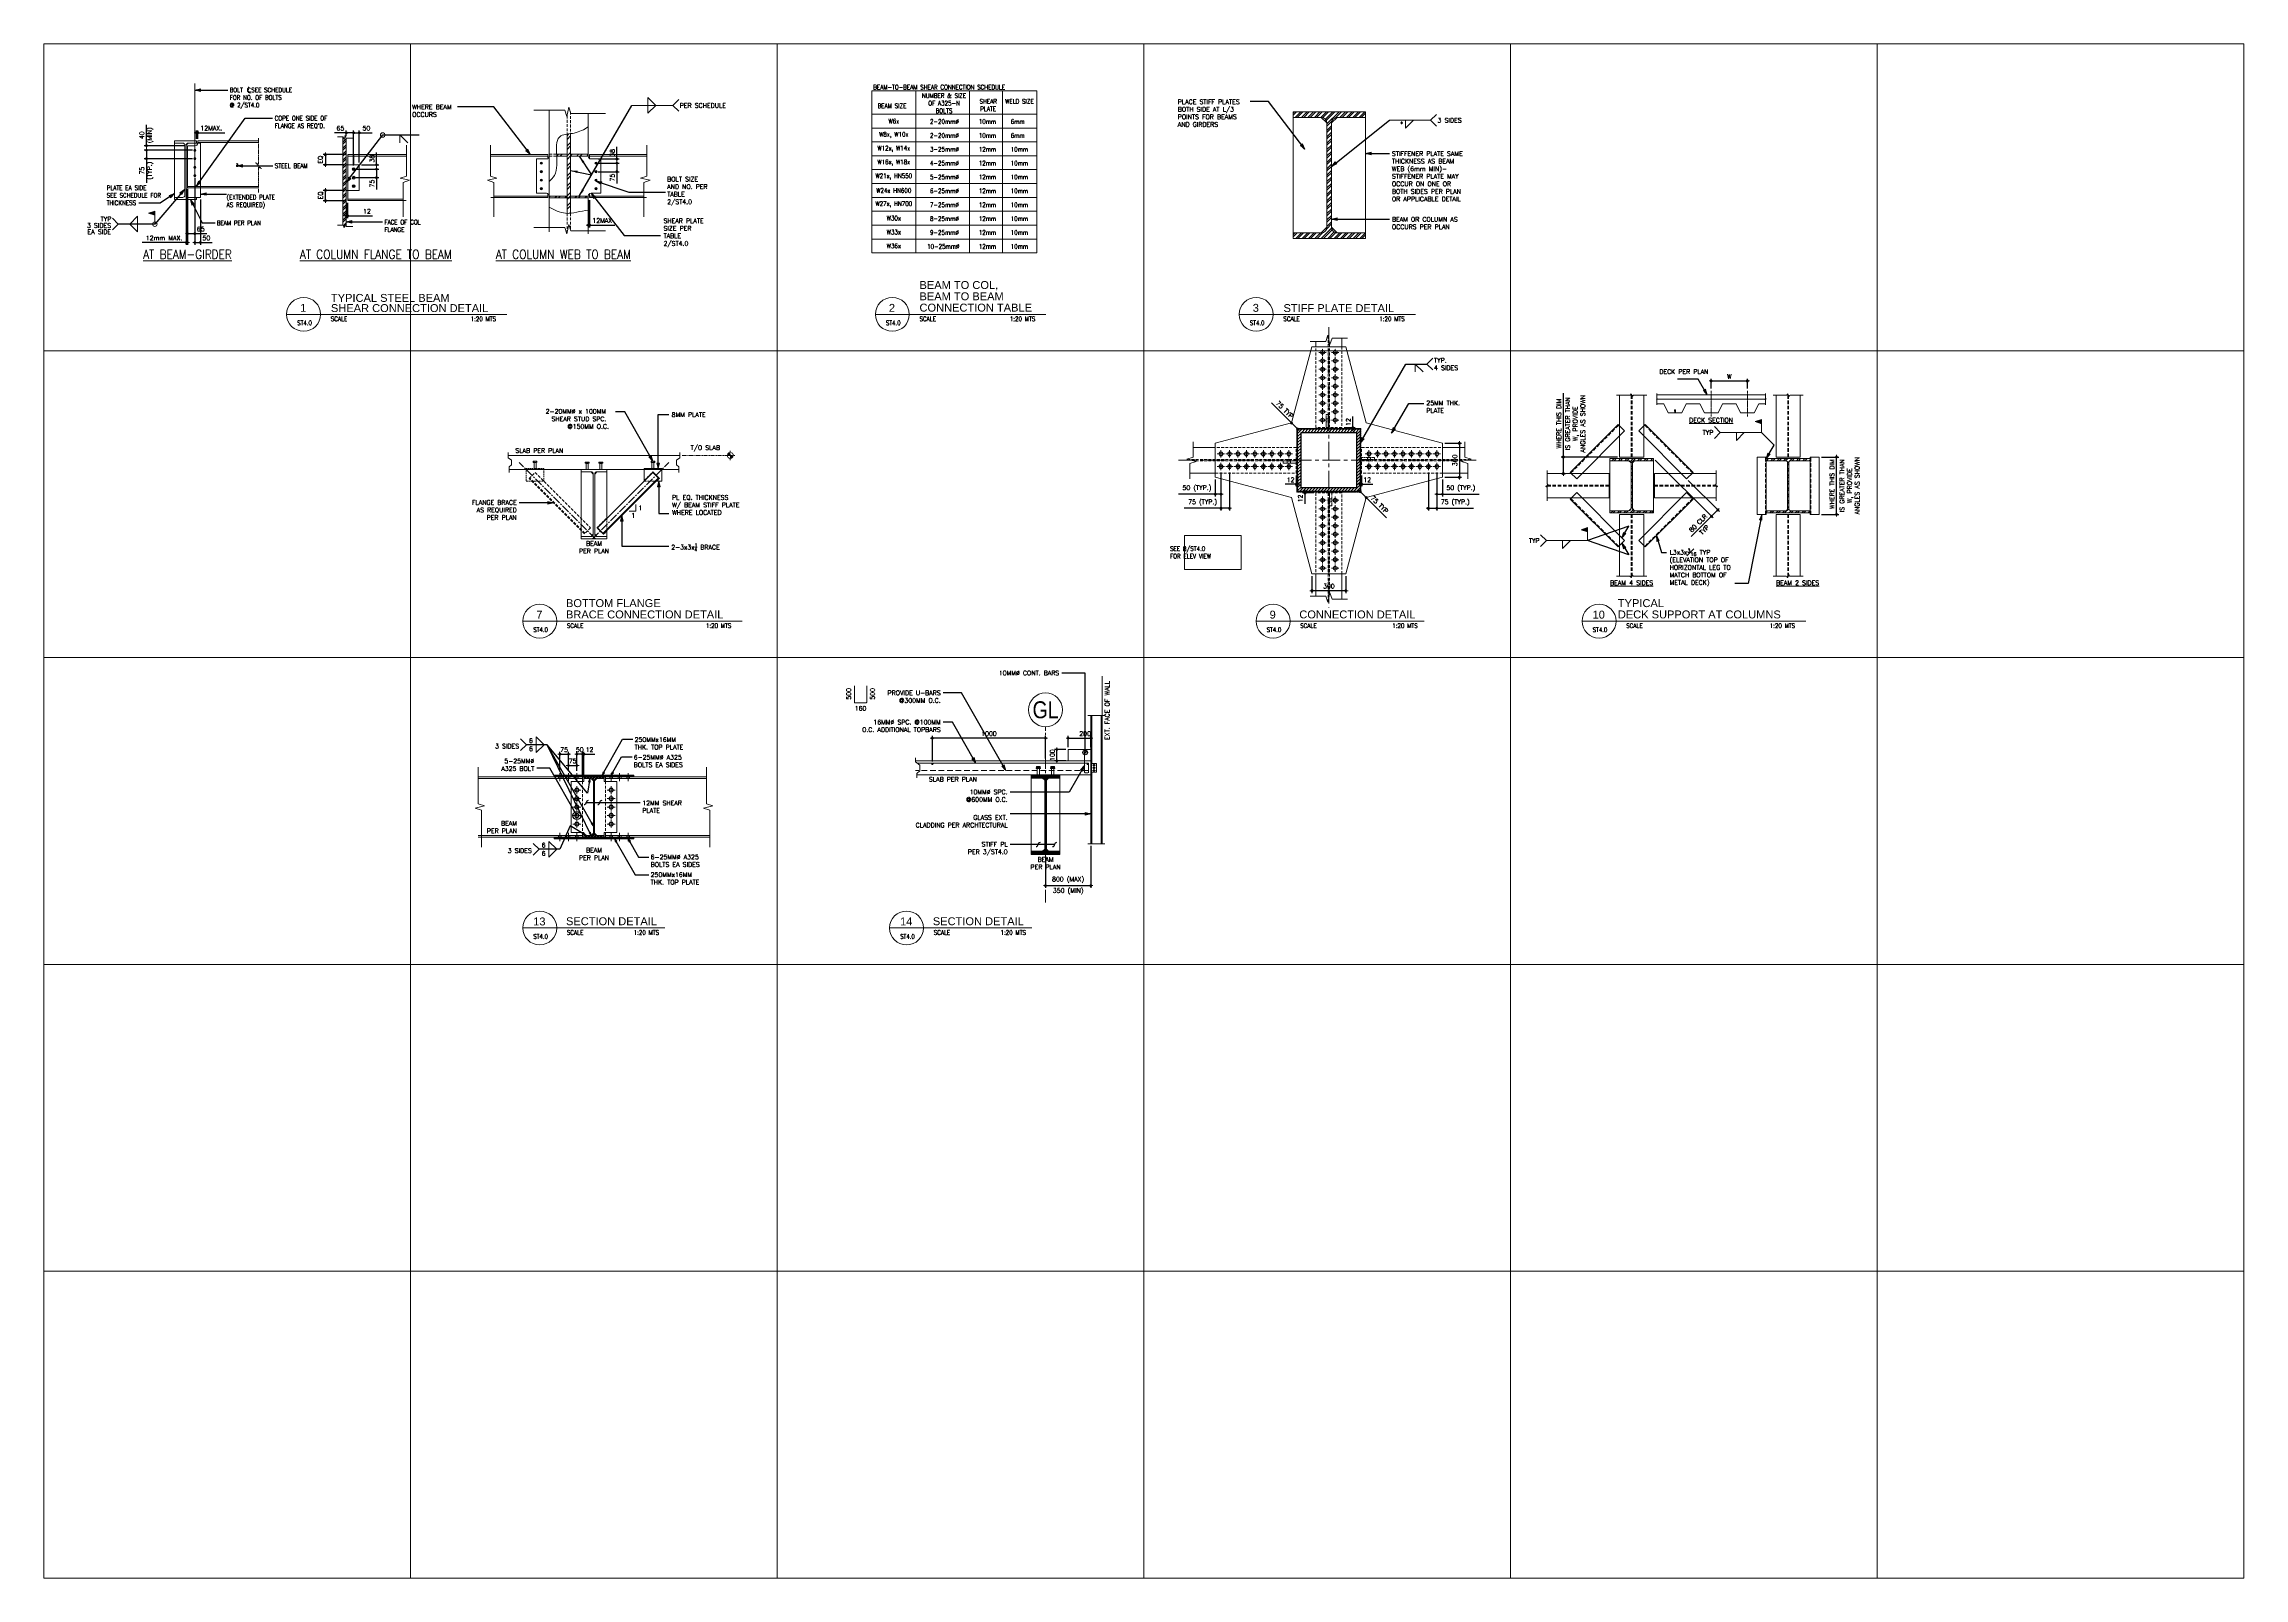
# Model space of a CAD drawing. Header units: millimetres. Extents: x 0 to 437400, y -4782 to 73710.
# Drawn here: x 29160 to 48600, y 0 to 13560 of the extents above; entities that cross this region are included whole.
import ezdxf
from ezdxf.enums import TextEntityAlignment as Align

# ---------------------------------------------------------------- set-up
doc = ezdxf.new("R2010")
doc.units = ezdxf.units.MM
doc.header["$LTSCALE"] = 10
doc.header["$MEASUREMENT"] = 0
for name, pattern in [('CENTER', [50.8, 31.75, -6.35, 6.35, -6.35]), ('CENTER2', [1.125, 0.75, -0.125, 0.125, -0.125]), ('DASHED', [0.75, 0.5, -0.25]), ('HIDDEN', [0.375, 0.25, -0.125]), ('HIDDEN2', [0.1875, 0.125, -0.0625]), ('PHANTOM2', [1.25, 0.625, -0.125, 0.125, -0.125, 0.125, -0.125])]:
    doc.linetypes.add(name, pattern=pattern)
doc.layers.get('0').update_dxf_attribs({"lineweight": 9})
for name, color, linetype, lineweight in [('.1 - NUMBER 8', 8, 'Continuous', 9), ('.2 - RED', 1, 'Continuous', 20), ('.3 - YELLOW', 2, 'Continuous', 15), ('A-NEW', 240, 'Continuous', 9), ('BOLT HOLES', 2, 'HIDDEN', 9), ('COLUMN', 5, 'Continuous', 30), ('DIM', 1, 'Continuous', 5), ('grid_iden', 1, 'Continuous', 9), ('HATCH', 8, 'Continuous', 5), ('HPROP', 251, 'Continuous', 5), ('OUTLINE', 1, 'HIDDEN', 9), ('S-Ablt', 1, 'Continuous', 9), ('S-ANNO-DIMS', 1, 'Continuous', 5), ('S-Anno-Symb', 52, 'PHANTOM2', 9), ('S-Anno-Text', 52, 'Continuous', 15), ('S-ANNO-WELD', 1, 'Continuous', 9), ('S-BEAM-IDEN', 2, 'Continuous', 9), ('S-BRACE', 2, 'Continuous', 9), ('S-COLS', 6, 'Continuous', 9), ('S-DETL-FAST', 40, 'Continuous', 9), ('S-DETL-LN03', 3, 'Continuous', 9), ('S-DETL-LN04', 4, 'Continuous', 9), ('S-DETL-LN4', 4, 'Continuous', 9), ('S-DETL-LN8', 8, 'Continuous', 9), ('S-DETL-PATT', 9, 'Continuous', 9), ('S-DETL-RBAR', 7, 'Continuous', 9), ('S-DETL-SHAD', 133, 'Continuous', 9), ('S_GRID LINES', 252, 'Continuous', 5), ('S_PLATE', 2, 'Continuous', 15), ('S_SLAB', 253, 'Continuous', 9), ('TEXT', 2, 'Continuous', 20), ('WINDOW', 37, 'Continuous', 15)]:
    doc.layers.add(name, color=color, linetype=linetype, lineweight=lineweight)
doc.layers.add('S-DETL-GRID', color=62, linetype='Continuous', lineweight=9, plot=False)
doc.styles.add('1', font='romans.shx', dxfattribs={"width": 0.85, "height": 60})
doc.styles.add('2', font='simplex.shx', dxfattribs={"width": 0.95, "height": 40})
doc.styles.add('40', font='simplex.shx', dxfattribs={"height": 40})
doc.styles.add('ARIALNW', font='ARIALN.TTF')
doc.styles.add('ROMANS12', font='ROMANS.shx', dxfattribs={"height": 1.125})
doc.styles.add('ROMANS16', font='ROMANS.shx', dxfattribs={"height": 1.5})
doc.styles.add('ROMANS8', font='ROMANS.shx', dxfattribs={"height": 0.75})
doc.styles.add('ROMANSX', font='ROMANS.shx', dxfattribs={"height": 0.09375})
doc.styles.add('SHEETNAME', font='simplex.shx', dxfattribs={"width": 0.75, "height": 200})
doc.styles.add('TITLE1', font='HELV.shx', dxfattribs={"height": 500})
doc.linetypes.add('CHAIN_LINK', pattern='A,0.5,-0.2,["X",Standard,S=0.1,R=0,X=-0.1,Y=-0.05],-0.1', length=0.8)
doc.dimstyles.new('ESCA20', dxfattribs={"dimtxt": 40, "dimasz": 0.25, "dimexe": 20, "dimexo": 20, "dimgap": 20, "dimtad": 1, "dimdec": 0, "dimrnd": 1, "dimdsep": 46, "dimtxsty": '40', "dimblk1": 'ESCADIM_ARW', "dimblk2": 'ESCADIM_ARW', "dimsah": 1, "dimcen": 50, "dimclrd": 256, "dimclre": 256, "dimclrt": 52, "dimadec": 0, "dimazin": 0, "dimtfac": 1, "dimtdec": 0, "dimtofl": 0, "dimtmove": 0, "dimatfit": 3, "dimldrblk": 'ESCADIM_ARW', "dimfxl": 1, "dimtolj": 1, "dimtzin": 0, "dimarcsym": 0})
doc.dimstyles.new('ESCA_ARW$7', dxfattribs={"dimtxt": 200, "dimasz": 1, "dimexe": 100, "dimexo": 100, "dimgap": 100, "dimtad": 1, "dimdec": 0, "dimrnd": 1, "dimdsep": 46, "dimtxsty": '1', "dimblk1": 'dim_arw', "dimblk2": 'dim_arw', "dimsah": 1, "dimcen": 50, "dimclrd": 1, "dimclre": 256, "dimclrt": 52, "dimadec": 0, "dimazin": 0, "dimtfac": 1, "dimtofl": 0, "dimtmove": 0, "dimatfit": 3, "dimldrblk": 'dim_arw', "dimfxl": 1, "dimtolj": 1, "dimtzin": 0, "dimarcsym": 0})
doc.dimstyles.new('TYP8$7', dxfattribs={"dimscale": 8, "dimtxt": 0.09375, "dimasz": 0.125, "dimexe": 0.0625, "dimexo": 0.0625, "dimgap": 0.03125, "dimtad": 0, "dimtoh": 1, "dimdec": 4, "dimzin": 3, "dimdsep": 46, "dimlunit": 4, "dimtxsty": 'ROMANS8', "dimcen": 0.125, "dimdle": 0.0625, "dimclrd": 256, "dimclre": 256, "dimclrt": 2, "dimadec": 0, "dimazin": 0, "dimtfac": 1, "dimtdec": 4, "dimtmove": 0, "dimatfit": 3, "dimfxl": 1, "dimtvp": 0.7, "dimfrac": 2, "dimtolj": 1, "dimtzin": 0, "dimarcsym": 0})
pattern_1 = [(45, (-29043.986, 3543.27), (-44.194174, 44.194174), []), (45, (-29043.986, 3574.52), (-44.194174, 44.194174), [])]

# ---------------------------------------------------------------- blocks, each defined once
blk = doc.blocks.new('ESCADIM_ARW')
at = {"color": 9}
blk.add_line((75, 0), (-75, 0), dxfattribs=at)
blk.add_circle((0, 0), 37.5, dxfattribs=at)
blk = doc.blocks.new('*D16')
at = {"layer": 'Defpoints', "color": 0, "transparency": 16777216}
for p in [(44212, 10581), (43892, 10494), (44212, 10494)]:
    blk.add_point(p, dxfattribs=at)
at = {"layer": 'S-ANNO-DIMS', "lineweight": -2, "transparency": 16777216}
for p, q in [((43892, 10514), (43892, 10601)), ((43892, 10581), (44212, 10581)), ((44212, 10514), (44212, 10601))]:
    blk.add_line(p, q, dxfattribs=at)
at = {"layer": 'S-ANNO-DIMS', "lineweight": -2, "transparency": 16777216, "xscale": 0.25, "yscale": 0.25, "zscale": 0.25, "rotation": 180}
blk.add_blockref('ESCADIM_ARW', (43892, 10581), dxfattribs=at)
at = {"layer": 'S-ANNO-DIMS', "lineweight": -2, "transparency": 16777216, "xscale": 0.25, "yscale": 0.25, "zscale": 0.25}
blk.add_blockref('ESCADIM_ARW', (44212, 10581), dxfattribs=at)
at = {"layer": 'S-ANNO-DIMS', "color": 52, "transparency": 16777216, "insert": (44052, 10621), "char_height": 40, "attachment_point": 5, "style": '40'}
blk.add_mtext('\\A1;W', dxfattribs=at)
blk = doc.blocks.new('*D17')
at = {"layer": 'Defpoints', "color": 0, "transparency": 16777216}
for p in [(42550, 9762), (42586, 9909), (43083, 9909)]:
    blk.add_point(p, dxfattribs=at)
at = {"layer": 'S-ANNO-DIMS', "lineweight": -2, "transparency": 16777216}
for p, q in [((42586, 9909), (42586, 10473)), ((43063, 9909), (42566, 9909)), ((42570, 9762), (42606, 9762)), ((42586, 9762), (42586, 9909))]:
    blk.add_line(p, q, dxfattribs=at)
at = {"layer": 'S-ANNO-DIMS', "lineweight": -2, "transparency": 16777216, "xscale": 0.25, "yscale": 0.25, "zscale": 0.25}
for p, rotation in [((42586, 9909), 90), ((42586, 9762), 270)]:
    blk.add_blockref('ESCADIM_ARW', p, dxfattribs=dict(at, rotation=rotation))
at = {"layer": 'S-ANNO-DIMS', "color": 52, "transparency": 16777216, "insert": (42546, 10191), "char_height": 40, "attachment_point": 5, "rotation": 90, "style": '40'}
blk.add_mtext('\\A1; WHERE THIS DIM ', dxfattribs=at)
blk = doc.blocks.new('*D18')
at = {"layer": 'Defpoints', "color": 0, "transparency": 16777216}
for p in [(44846, 9909), (44999, 9909), (44846, 9402)]:
    blk.add_point(p, dxfattribs=at)
at = {"layer": 'S-ANNO-DIMS', "lineweight": -2, "transparency": 16777216}
for p, q in [((44866, 9909), (45019, 9909)), ((44999, 9402), (44999, 9909)), ((44866, 9402), (45019, 9402))]:
    blk.add_line(p, q, dxfattribs=at)
at = {"layer": 'S-ANNO-DIMS', "lineweight": -2, "transparency": 16777216, "xscale": 0.25, "yscale": 0.25, "zscale": 0.25}
for p, rotation in [((44999, 9909), 90), ((44999, 9402), 270)]:
    blk.add_blockref('ESCADIM_ARW', p, dxfattribs=dict(at, rotation=rotation))
at = {"layer": 'S-ANNO-DIMS', "color": 52, "transparency": 16777216, "insert": (44959, 9655), "char_height": 40, "attachment_point": 5, "rotation": 90, "style": '40'}
blk.add_mtext('\\A1; WHERE THIS DIM', dxfattribs=at)
blk = doc.blocks.new('*D19')
at = {"layer": 'Defpoints', "color": 0, "transparency": 16777216}
for p in [(43383, 9896), (43675, 9716), (43894, 9385)]:
    blk.add_point(p, dxfattribs=at)
at = {"layer": 'S-ANNO-DIMS', "lineweight": -2, "transparency": 16777216}
for p, q in [((43397, 9881), (43908, 9371)), ((43689, 9702), (43964, 9427)), ((43894, 9385), (43716, 9207)), ((43950, 9441), (43894, 9385))]:
    blk.add_line(p, q, dxfattribs=at)
at = {"layer": 'S-ANNO-DIMS', "lineweight": -2, "transparency": 16777216, "xscale": 0.25, "yscale": 0.25, "zscale": 0.25}
for p, rotation in [((43894, 9385), 225.0000000002857), ((43950, 9441), 45.0000000002857)]:
    blk.add_blockref('ESCADIM_ARW', p, dxfattribs=dict(at, rotation=rotation))
at = {"layer": 'S-ANNO-DIMS', "color": 52, "transparency": 16777216, "insert": (43776, 9324), "char_height": 40, "attachment_point": 5, "rotation": 45, "style": '40'}
blk.add_mtext('\\A1;80 CLR', dxfattribs=at)
blk = doc.blocks.new('dim_arw')
h = blk.add_hatch(color=256)
h.paths.add_polyline_path([(-125.6, 29.45), (0, 0), (-125.6, -29.45, -0.115681), (-132.51, 0, -0.115681)])
h.paths.add_polyline_path([(-249.02, 58.4), (-125.6, 29.45, 0.115681), (-132.51, 0, 0.115681), (-125.6, -29.45), (-249.02, -58.4)])
for p, q in [((0, 0), (-249.02, 58.4)), ((-249.02, 58.4), (-249.02, -58.4)), ((0, 0), (-249.02, -58.4))]:
    blk.add_line(p, q)
blk = doc.blocks.new('*D23')
at = {"layer": 'Defpoints', "color": 0, "transparency": 16777216}
for p in [(30507, 12703), (30519, 12776), (30519, 12703)]:
    blk.add_point(p, dxfattribs=at)
at = {"layer": 'S-BEAM-IDEN', "lineweight": -2, "transparency": 16777216}
for p, q in [((30507, 12776), (30506, 12776)), ((30507, 12723), (30507, 12796)), ((30519, 12723), (30519, 12796)), ((30519, 12776), (30757, 12776))]:
    blk.add_line(p, q, dxfattribs=at)
at = {"layer": 'S-BEAM-IDEN', "lineweight": -2, "transparency": 16777216, "xscale": 0.25, "yscale": 0.25, "zscale": 0.25}
blk.add_blockref('ESCADIM_ARW', (30507, 12776), dxfattribs=at)
at = {"layer": 'S-BEAM-IDEN', "lineweight": -2, "transparency": 16777216, "xscale": 0.25, "yscale": 0.25, "zscale": 0.25, "rotation": 180}
blk.add_blockref('ESCADIM_ARW', (30519, 12776), dxfattribs=at)
at = {"layer": 'S-BEAM-IDEN', "color": 52, "transparency": 16777216, "insert": (30638, 12816), "char_height": 40, "attachment_point": 5, "style": '40'}
blk.add_mtext('\\A1;12MAX.', dxfattribs=at)
blk = doc.blocks.new('*D24')
at = {"layer": 'Defpoints', "color": 0, "transparency": 16777216}
for p in [(30416, 12300), (30428, 12300), (30416, 11805)]:
    blk.add_point(p, dxfattribs=at)
at = {"layer": 'S-ANNO-DIMS', "lineweight": -2, "transparency": 16777216}
for p, q in [((30416, 12280), (30416, 11785)), ((30428, 12280), (30428, 11785)), ((30416, 11805), (30027, 11805)), ((30428, 11805), (30429, 11805))]:
    blk.add_line(p, q, dxfattribs=at)
at = {"layer": 'S-ANNO-DIMS', "lineweight": -2, "transparency": 16777216, "xscale": 0.25, "yscale": 0.25, "zscale": 0.25}
blk.add_blockref('ESCADIM_ARW', (30416, 11805), dxfattribs=at)
at = {"layer": 'S-ANNO-DIMS', "lineweight": -2, "transparency": 16777216, "xscale": 0.25, "yscale": 0.25, "zscale": 0.25, "rotation": 180}
blk.add_blockref('ESCADIM_ARW', (30428, 11805), dxfattribs=at)
at = {"layer": 'S-ANNO-DIMS', "color": 52, "transparency": 16777216, "insert": (30221, 11845), "char_height": 40, "attachment_point": 5, "style": '40'}
blk.add_mtext('\\A1;12mm MAX.', dxfattribs=at)
blk = doc.blocks.new('cp_line')
at = {"layer": 'S-Anno-Symb'}
blk.add_lwpolyline([(-18, 144), (-18, -129), (100, -129)], dxfattribs=at)
at = {"layer": 'S-Anno-Symb', "style": '2', "width": 0.95}
blk.add_attdef('C', text='', height=200, dxfattribs=at).set_placement((0, 0), align=Align.MIDDLE_CENTER)
blk = doc.blocks.new('*D25')
at = {"layer": 'Defpoints', "color": 0, "transparency": 16777216}
for p in [(31831, 12175), (31843, 12175), (31831, 12041)]:
    blk.add_point(p, dxfattribs=at)
at = {"layer": 'S-ANNO-DIMS', "lineweight": -2, "transparency": 16777216}
for p, q in [((31831, 12155), (31831, 12021)), ((31843, 12155), (31843, 12021)), ((31831, 12041), (31831, 12041)), ((31844, 12041), (32063, 12041))]:
    blk.add_line(p, q, dxfattribs=at)
at = {"layer": 'S-ANNO-DIMS', "lineweight": -2, "transparency": 16777216, "xscale": 0.25, "yscale": 0.25, "zscale": 0.25}
blk.add_blockref('ESCADIM_ARW', (31831, 12041), dxfattribs=at)
at = {"layer": 'S-ANNO-DIMS', "lineweight": -2, "transparency": 16777216, "xscale": 0.25, "yscale": 0.25, "zscale": 0.25, "rotation": 180}
blk.add_blockref('ESCADIM_ARW', (31843, 12041), dxfattribs=at)
at = {"layer": 'S-ANNO-DIMS', "color": 52, "transparency": 16777216, "insert": (32014, 12081), "char_height": 40, "attachment_point": 5, "style": '40'}
blk.add_mtext('\\A1;12', dxfattribs=at)
blk = doc.blocks.new('*D26')
at = {"layer": 'Defpoints', "color": 0, "transparency": 16777216}
for p in [(31896, 12454), (31946, 12492), (32098, 12454)]:
    blk.add_point(p, dxfattribs=at)
at = {"layer": 'S-ANNO-DIMS', "lineweight": -2, "transparency": 16777216}
for p, q in [((31916, 12454), (32118, 12454)), ((31966, 12492), (32118, 12492)), ((32098, 12492), (32098, 12600)), ((32098, 12454), (32098, 12453))]:
    blk.add_line(p, q, dxfattribs=at)
at = {"layer": 'S-ANNO-DIMS', "lineweight": -2, "transparency": 16777216, "xscale": 0.25, "yscale": 0.25, "zscale": 0.25}
for p, rotation in [((32098, 12492), 270), ((32098, 12454), 90)]:
    blk.add_blockref('ESCADIM_ARW', p, dxfattribs=dict(at, rotation=rotation))
at = {"layer": 'S-ANNO-DIMS', "color": 52, "transparency": 16777216, "insert": (32058, 12547), "char_height": 40, "attachment_point": 5, "rotation": 90, "style": '40'}
blk.add_mtext('\\A1;38', dxfattribs=at)
blk = doc.blocks.new('*D27')
at = {"layer": 'Defpoints', "color": 0, "transparency": 16777216}
for p in [(31896, 12454), (31896, 12379), (32098, 12379)]:
    blk.add_point(p, dxfattribs=at)
at = {"layer": 'S-ANNO-DIMS', "lineweight": -2, "transparency": 16777216}
for p, q in [((31916, 12454), (32118, 12454)), ((32098, 12454), (32098, 12379)), ((31916, 12379), (32118, 12379)), ((32098, 12379), (32098, 12274))]:
    blk.add_line(p, q, dxfattribs=at)
at = {"layer": 'S-ANNO-DIMS', "lineweight": -2, "transparency": 16777216, "xscale": 0.25, "yscale": 0.25, "zscale": 0.25}
for p, rotation in [((32098, 12454), 90), ((32098, 12379), 270)]:
    blk.add_blockref('ESCADIM_ARW', p, dxfattribs=dict(at, rotation=rotation))
at = {"layer": 'S-ANNO-DIMS', "color": 52, "transparency": 16777216, "insert": (32058, 12326), "char_height": 40, "attachment_point": 5, "rotation": 90, "style": '40'}
blk.add_mtext('\\A1;75', dxfattribs=at)
blk = doc.blocks.new('*D28')
at = {"layer": 'Defpoints', "color": 0, "transparency": 16777216}
for p in [(30065, 12621), (30493, 12621), (30493, 12546)]:
    blk.add_point(p, dxfattribs=at)
at = {"layer": 'S-ANNO-DIMS', "lineweight": -2, "transparency": 16777216}
for p, q in [((30473, 12621), (30045, 12621)), ((30473, 12546), (30045, 12546)), ((30065, 12621), (30065, 12546)), ((30065, 12546), (30065, 12334))]:
    blk.add_line(p, q, dxfattribs=at)
at = {"layer": 'S-ANNO-DIMS', "lineweight": -2, "transparency": 16777216, "xscale": 0.25, "yscale": 0.25, "zscale": 0.25}
for p, rotation in [((30065, 12621), 90), ((30065, 12546), 270)]:
    blk.add_blockref('ESCADIM_ARW', p, dxfattribs=dict(at, rotation=rotation))
at = {"layer": 'S-ANNO-DIMS', "color": 52, "transparency": 16777216, "insert": (30065, 12440), "char_height": 40, "attachment_point": 5, "rotation": 90, "style": '40'}
blk.add_mtext('\\A1;75\\P(TYP.)', dxfattribs=at)
blk = doc.blocks.new('*D29')
at = {"layer": 'Defpoints', "color": 0, "transparency": 16777216}
for p in [(30065, 12661), (30428, 12661), (30493, 12621)]:
    blk.add_point(p, dxfattribs=at)
at = {"layer": 'S-ANNO-DIMS', "lineweight": -2, "transparency": 16777216}
for p, q in [((30065, 12661), (30065, 12844)), ((30408, 12661), (30045, 12661)), ((30473, 12621), (30045, 12621)), ((30065, 12621), (30065, 12620))]:
    blk.add_line(p, q, dxfattribs=at)
at = {"layer": 'S-ANNO-DIMS', "lineweight": -2, "transparency": 16777216, "xscale": 0.25, "yscale": 0.25, "zscale": 0.25}
for p, rotation in [((30065, 12661), 270), ((30065, 12621), 90)]:
    blk.add_blockref('ESCADIM_ARW', p, dxfattribs=dict(at, rotation=rotation))
at = {"layer": 'S-ANNO-DIMS', "color": 52, "transparency": 16777216, "insert": (30065, 12753), "char_height": 40, "attachment_point": 5, "rotation": 90, "style": '40'}
blk.add_mtext('\\A1;40\\P(MIN)', dxfattribs=at)
blk = doc.blocks.new('*D20')
at = {"layer": 'Defpoints', "color": 0, "transparency": 16777216}
for p in [(31648, 12266), (31831, 12266), (31843, 12175)]:
    blk.add_point(p, dxfattribs=at)
at = {"layer": 'S-ANNO-DIMS', "lineweight": -2, "transparency": 16777216}
for p, q in [((31811, 12266), (31628, 12266)), ((31648, 12176), (31648, 12266)), ((31823, 12175), (31628, 12175))]:
    blk.add_line(p, q, dxfattribs=at)
at = {"layer": 'S-ANNO-DIMS', "lineweight": -2, "transparency": 16777216, "xscale": 0.25, "yscale": 0.25, "zscale": 0.25}
for p, rotation in [((31648, 12266), 90), ((31648, 12175), 270)]:
    blk.add_blockref('ESCADIM_ARW', p, dxfattribs=dict(at, rotation=rotation))
at = {"layer": 'S-ANNO-DIMS', "color": 52, "transparency": 16777216, "insert": (31606, 12221), "char_height": 40, "attachment_point": 5, "rotation": 90, "style": '40'}
blk.add_mtext('\\A1;EQ', dxfattribs=at)
blk = doc.blocks.new('*D21')
at = {"layer": 'Defpoints', "color": 0, "transparency": 16777216}
for p in [(31646, 12492), (31831, 12492), (31843, 12582)]:
    blk.add_point(p, dxfattribs=at)
at = {"layer": 'S-ANNO-DIMS', "lineweight": -2, "transparency": 16777216}
for p, q in [((31823, 12582), (31626, 12582)), ((31811, 12492), (31626, 12492)), ((31646, 12582), (31646, 12492))]:
    blk.add_line(p, q, dxfattribs=at)
at = {"layer": 'S-ANNO-DIMS', "lineweight": -2, "transparency": 16777216, "xscale": 0.25, "yscale": 0.25, "zscale": 0.25}
for p, rotation in [((31646, 12582), 90), ((31646, 12492), 270)]:
    blk.add_blockref('ESCADIM_ARW', p, dxfattribs=dict(at, rotation=rotation))
at = {"layer": 'S-ANNO-DIMS', "color": 52, "transparency": 16777216, "insert": (31604, 12537), "char_height": 40, "attachment_point": 5, "rotation": 90, "style": '40'}
blk.add_mtext('\\A1;EQ', dxfattribs=at)
blk = doc.blocks.new('WELD AROUND_DYN')
at = {"layer": 'S-ANNO-WELD'}
blk.add_circle((0, 0), 0.0469, dxfattribs=at)
blk = doc.blocks.new('*U8')
at = {"layer": 'S-ANNO-WELD'}
blk.add_line((0, 0), (0, 0.225), dxfattribs=at)
blk.add_lwpolyline([(0, 0.182), (0, 0.268), (-0.13, 0.225), (0, 0.182)], dxfattribs=at)
blk.add_solid([(0, 0.182), (-0.13, 0.225), (0, 0.268)], dxfattribs=at)
blk = doc.blocks.new('*U11')
at = {"layer": 'S-ANNO-WELD'}
blk.add_lwpolyline([(0, 0), (0, -0.162), (0.162, 0)], dxfattribs=at)
blk = doc.blocks.new('*D30')
at = {"layer": 'Defpoints', "color": 0, "transparency": 16777216}
for p in [(30428, 12294), (30493, 12396), (30493, 11884)]:
    blk.add_point(p, dxfattribs=at)
at = {"layer": 'S-ANNO-DIMS', "lineweight": -2, "transparency": 16777216}
for p, q in [((30428, 12274), (30428, 11864)), ((30493, 12376), (30493, 11864)), ((30428, 11884), (30492, 11884)), ((30493, 11884), (30598, 11884))]:
    blk.add_line(p, q, dxfattribs=at)
at = {"layer": 'S-ANNO-DIMS', "lineweight": -2, "transparency": 16777216, "xscale": 0.25, "yscale": 0.25, "zscale": 0.25, "rotation": 180}
blk.add_blockref('ESCADIM_ARW', (30428, 11884), dxfattribs=at)
at = {"layer": 'S-ANNO-DIMS', "lineweight": -2, "transparency": 16777216, "xscale": 0.25, "yscale": 0.25, "zscale": 0.25}
blk.add_blockref('ESCADIM_ARW', (30493, 11884), dxfattribs=at)
at = {"layer": 'S-ANNO-DIMS', "color": 52, "transparency": 16777216, "insert": (30545, 11924), "char_height": 40, "attachment_point": 5, "style": '40'}
blk.add_mtext('\\A1;65', dxfattribs=at)
blk = doc.blocks.new('*D31')
at = {"layer": 'Defpoints', "color": 0, "transparency": 16777216}
for p in [(31831, 12726), (31896, 12775), (31896, 12466)]:
    blk.add_point(p, dxfattribs=at)
at = {"layer": 'S-ANNO-DIMS', "lineweight": -2, "transparency": 16777216}
for p, q in [((31831, 12775), (31726, 12775)), ((31831, 12746), (31831, 12795)), ((31896, 12775), (31832, 12775)), ((31896, 12486), (31896, 12795))]:
    blk.add_line(p, q, dxfattribs=at)
at = {"layer": 'S-ANNO-DIMS', "lineweight": -2, "transparency": 16777216, "xscale": 0.25, "yscale": 0.25, "zscale": 0.25, "rotation": 180}
blk.add_blockref('ESCADIM_ARW', (31831, 12775), dxfattribs=at)
at = {"layer": 'S-ANNO-DIMS', "lineweight": -2, "transparency": 16777216, "xscale": 0.25, "yscale": 0.25, "zscale": 0.25}
blk.add_blockref('ESCADIM_ARW', (31896, 12775), dxfattribs=at)
at = {"layer": 'S-ANNO-DIMS', "color": 52, "transparency": 16777216, "insert": (31779, 12815), "char_height": 40, "attachment_point": 5, "style": '40'}
blk.add_mtext('\\A1;65', dxfattribs=at)
blk = doc.blocks.new('*D22')
at = {"layer": 'Defpoints', "color": 0, "transparency": 16777216}
for p in [(31896, 12775), (31896, 12466), (31946, 12492)]:
    blk.add_point(p, dxfattribs=at)
at = {"layer": 'S-ANNO-DIMS', "lineweight": -2, "transparency": 16777216}
for p, q in [((31896, 12486), (31896, 12795)), ((31897, 12775), (31946, 12775)), ((31946, 12512), (31946, 12795)), ((31946, 12775), (32061, 12775))]:
    blk.add_line(p, q, dxfattribs=at)
at = {"layer": 'S-ANNO-DIMS', "lineweight": -2, "transparency": 16777216, "xscale": 0.25, "yscale": 0.25, "zscale": 0.25, "rotation": 180}
blk.add_blockref('ESCADIM_ARW', (31896, 12775), dxfattribs=at)
at = {"layer": 'S-ANNO-DIMS', "lineweight": -2, "transparency": 16777216, "xscale": 0.25, "yscale": 0.25, "zscale": 0.25}
blk.add_blockref('ESCADIM_ARW', (31946, 12775), dxfattribs=at)
at = {"layer": 'S-ANNO-DIMS', "color": 52, "transparency": 16777216, "insert": (32009, 12815), "char_height": 40, "attachment_point": 5, "style": '40'}
blk.add_mtext('\\A1;50', dxfattribs=at)
blk = doc.blocks.new('*D32')
at = {"layer": 'Defpoints', "color": 0, "transparency": 16777216}
for p in [(34038, 12544), (34038, 12506), (34222, 12544)]:
    blk.add_point(p, dxfattribs=at)
at = {"layer": 'S-ANNO-DIMS', "lineweight": -2, "transparency": 16777216}
for p, q in [((34222, 12545), (34222, 12650)), ((34058, 12544), (34242, 12544)), ((34058, 12506), (34242, 12506)), ((34222, 12506), (34222, 12506))]:
    blk.add_line(p, q, dxfattribs=at)
at = {"layer": 'S-ANNO-DIMS', "lineweight": -2, "transparency": 16777216, "xscale": 0.25, "yscale": 0.25, "zscale": 0.25}
for p, rotation in [((34222, 12544), 270), ((34222, 12506), 90)]:
    blk.add_blockref('ESCADIM_ARW', p, dxfattribs=dict(at, rotation=rotation))
at = {"layer": 'S-ANNO-DIMS', "color": 52, "transparency": 16777216, "insert": (34182, 12597), "char_height": 40, "attachment_point": 5, "rotation": 90, "style": '40'}
blk.add_mtext('\\A1;38', dxfattribs=at)
blk = doc.blocks.new('*D33')
at = {"layer": 'Defpoints', "color": 0, "transparency": 16777216}
for p in [(34058, 12506), (34038, 12431), (34222, 12431)]:
    blk.add_point(p, dxfattribs=at)
at = {"layer": 'S-ANNO-DIMS', "lineweight": -2, "transparency": 16777216}
for p, q in [((34078, 12506), (34242, 12506)), ((34222, 12506), (34222, 12432)), ((34058, 12431), (34242, 12431)), ((34222, 12431), (34222, 12326))]:
    blk.add_line(p, q, dxfattribs=at)
at = {"layer": 'S-ANNO-DIMS', "lineweight": -2, "transparency": 16777216, "xscale": 0.25, "yscale": 0.25, "zscale": 0.25}
for p, rotation in [((34222, 12506), 90), ((34222, 12431), 270)]:
    blk.add_blockref('ESCADIM_ARW', p, dxfattribs=dict(at, rotation=rotation))
at = {"layer": 'S-ANNO-DIMS', "color": 52, "transparency": 16777216, "insert": (34182, 12379), "char_height": 40, "attachment_point": 5, "rotation": 90, "style": '40'}
blk.add_mtext('\\A1;75', dxfattribs=at)
blk = doc.blocks.new('*D34')
at = {"layer": 'Defpoints', "color": 0, "transparency": 16777216}
for p in [(33969, 12199), (33981, 12199), (33981, 11959)]:
    blk.add_point(p, dxfattribs=at)
at = {"layer": 'S-BEAM-IDEN', "lineweight": -2, "transparency": 16777216}
for p, q in [((33969, 12179), (33969, 11939)), ((33981, 12179), (33981, 11939)), ((33969, 11959), (33969, 11959)), ((33981, 11959), (34205, 11959))]:
    blk.add_line(p, q, dxfattribs=at)
at = {"layer": 'S-BEAM-IDEN', "lineweight": -2, "transparency": 16777216, "xscale": 0.25, "yscale": 0.25, "zscale": 0.25}
blk.add_blockref('ESCADIM_ARW', (33969, 11959), dxfattribs=at)
at = {"layer": 'S-BEAM-IDEN', "lineweight": -2, "transparency": 16777216, "xscale": 0.25, "yscale": 0.25, "zscale": 0.25, "rotation": 180}
blk.add_blockref('ESCADIM_ARW', (33981, 11959), dxfattribs=at)
at = {"layer": 'S-BEAM-IDEN', "color": 52, "transparency": 16777216, "insert": (34093, 11999), "char_height": 40, "attachment_point": 5, "style": '40'}
blk.add_mtext('\\A1;12MAX', dxfattribs=at)
blk = doc.blocks.new('*D35')
at = {"layer": 'Defpoints', "color": 0, "transparency": 16777216}
for p in [(30493, 12301), (30542, 12204), (30542, 11805)]:
    blk.add_point(p, dxfattribs=at)
at = {"layer": 'S-ANNO-DIMS', "lineweight": -2, "transparency": 16777216}
for p, q in [((30493, 12281), (30493, 11785)), ((30542, 12184), (30542, 11785)), ((30493, 11805), (30542, 11805)), ((30542, 11805), (30647, 11805))]:
    blk.add_line(p, q, dxfattribs=at)
at = {"layer": 'S-ANNO-DIMS', "lineweight": -2, "transparency": 16777216, "xscale": 0.25, "yscale": 0.25, "zscale": 0.25, "rotation": 180}
blk.add_blockref('ESCADIM_ARW', (30493, 11805), dxfattribs=at)
at = {"layer": 'S-ANNO-DIMS', "lineweight": -2, "transparency": 16777216, "xscale": 0.25, "yscale": 0.25, "zscale": 0.25}
blk.add_blockref('ESCADIM_ARW', (30542, 11805), dxfattribs=at)
at = {"layer": 'S-ANNO-DIMS', "color": 52, "transparency": 16777216, "insert": (30595, 11845), "char_height": 40, "attachment_point": 5, "style": '40'}
blk.add_mtext('\\A1;50', dxfattribs=at)
blk = doc.blocks.new('BOLT', base_point=(6.579, 3.6798))
for p, q in [((6.571, 3.6847), (6.571, 3.6798)), ((6.575, 3.6847), (6.571, 3.6847)), ((6.575, 3.6858), (6.573, 3.6858)), ((6.575, 3.6798), (6.575, 3.6858)), ((6.575, 3.6858), (6.583, 3.6858)), ((6.575, 3.6847), (6.583, 3.6847)), ((6.585, 3.6858), (6.583, 3.6858)), ((6.583, 3.6798), (6.583, 3.6858)), ((6.587, 3.6847), (6.583, 3.6847)), ((6.587, 3.6798), (6.587, 3.6847))]:
    blk.add_line(p, q)
for centre, radius, start, end in [((6.573, 3.6833), 0.00241, 33.96962, 146.03038), ((6.579, 3.6777), 0.00805, 60.20585, 119.79415), ((6.585, 3.6833), 0.00241, 33.96962, 146.03038)]:
    blk.add_arc(centre, radius, start, end)
blk = doc.blocks.new('BOLT20')
at = {"color": 1}
for p, q in [((-18.5, 4.5), (-18.5, 0)), ((18.5, 4.5), (-18.5, 4.5)), ((-18.5, 0), (18.5, 0)), ((18.5, 0), (18.5, 4.5))]:
    blk.add_line(p, q, dxfattribs=at)
at = {"color": 1, "xscale": 2125, "yscale": 2000, "zscale": 2125}
blk.add_blockref('BOLT', (0, 4.5), dxfattribs=at)
blk = doc.blocks.new('HBOLTP')
at = {"color": 0, "linetype": 'ByBlock'}
blk.add_lwpolyline([(-0.25, 0.43), (-0.5, 0), (-0.25, -0.43), (0.25, -0.43), (0.5, 0), (0.25, 0.43)], close=True, dxfattribs=at)
blk.add_circle((0, 0), 0.433, dxfattribs=at)
blk = doc.blocks.new('*D56')
at = {"layer": 'Defpoints', "color": 0, "transparency": 16777216}
for p in [(38410, 7424), (38210, 7324), (38410, 7324)]:
    blk.add_point(p, dxfattribs=at)
at = {"layer": 'S-ANNO-DIMS', "lineweight": -2, "transparency": 16777216}
for p, q in [((38210, 7344), (38210, 7444)), ((38210, 7424), (38410, 7424)), ((38410, 7344), (38410, 7444))]:
    blk.add_line(p, q, dxfattribs=at)
at = {"layer": 'S-ANNO-DIMS', "lineweight": -2, "transparency": 16777216, "xscale": 0.25, "yscale": 0.25, "zscale": 0.25, "rotation": 180}
blk.add_blockref('ESCADIM_ARW', (38210, 7424), dxfattribs=at)
at = {"layer": 'S-ANNO-DIMS', "lineweight": -2, "transparency": 16777216, "xscale": 0.25, "yscale": 0.25, "zscale": 0.25}
blk.add_blockref('ESCADIM_ARW', (38410, 7424), dxfattribs=at)
at = {"layer": 'S-ANNO-DIMS', "color": 52, "transparency": 16777216, "insert": (38360, 7464), "char_height": 40, "attachment_point": 5, "style": '40'}
blk.add_mtext('\\A1;200', dxfattribs=at)
blk = doc.blocks.new('*D57')
at = {"layer": 'Defpoints', "color": 0, "transparency": 16777216}
for p in [(38110, 7324), (38210, 7324), (38210, 7224)]:
    blk.add_point(p, dxfattribs=at)
at = {"layer": 'S-ANNO-DIMS', "lineweight": -2, "transparency": 16777216}
for p, q in [((38190, 7324), (38090, 7324)), ((38190, 7224), (38090, 7224)), ((38110, 7224), (38110, 7323))]:
    blk.add_line(p, q, dxfattribs=at)
at = {"layer": 'S-ANNO-DIMS', "lineweight": -2, "transparency": 16777216, "xscale": 0.25, "yscale": 0.25, "zscale": 0.25}
for p, rotation in [((38110, 7324), 90), ((38110, 7224), 270)]:
    blk.add_blockref('ESCADIM_ARW', p, dxfattribs=dict(at, rotation=rotation))
at = {"layer": 'S-ANNO-DIMS', "color": 52, "transparency": 16777216, "insert": (38070, 7274), "char_height": 40, "attachment_point": 5, "rotation": 90, "style": '40'}
blk.add_mtext('\\A1;100', dxfattribs=at)
blk = doc.blocks.new('*D58')
at = {"layer": 'Defpoints', "color": 0, "transparency": 16777216}
for p in [(37010, 7424), (37010, 7197), (38010, 7224)]:
    blk.add_point(p, dxfattribs=at)
at = {"layer": 'S-ANNO-DIMS', "lineweight": -2, "transparency": 16777216}
for p, q in [((37010, 7217), (37010, 7444)), ((38010, 7424), (37010, 7424)), ((38010, 7244), (38010, 7444))]:
    blk.add_line(p, q, dxfattribs=at)
at = {"layer": 'S-ANNO-DIMS', "lineweight": -2, "transparency": 16777216, "xscale": 0.25, "yscale": 0.25, "zscale": 0.25, "rotation": 180}
blk.add_blockref('ESCADIM_ARW', (37010, 7424), dxfattribs=at)
at = {"layer": 'S-ANNO-DIMS', "lineweight": -2, "transparency": 16777216, "xscale": 0.25, "yscale": 0.25, "zscale": 0.25}
blk.add_blockref('ESCADIM_ARW', (38010, 7424), dxfattribs=at)
at = {"layer": 'S-ANNO-DIMS', "color": 52, "transparency": 16777216, "insert": (37510, 7464), "char_height": 40, "attachment_point": 5, "style": '40'}
blk.add_mtext('\\A1;1000', dxfattribs=at)
blk = doc.blocks.new('*D59')
at = {"layer": 'Defpoints', "color": 0, "transparency": 16777216}
for p in [(38410, 6491, 0), (38010, 6397, 0), (38410, 6120)]:
    blk.add_point(p, dxfattribs=at)
at = {"layer": 'S-ANNO-DIMS', "lineweight": -2, "transparency": 16777216}
for p, q in [((38410, 6471), (38410, 6100)), ((38010, 6377), (38010, 6100)), ((38010, 6120), (38410, 6120))]:
    blk.add_line(p, q, dxfattribs=at)
at = {"layer": 'S-ANNO-DIMS', "lineweight": -2, "transparency": 16777216, "xscale": 0.25, "yscale": 0.25, "zscale": 0.25, "rotation": 180}
blk.add_blockref('ESCADIM_ARW', (38010, 6120), dxfattribs=at)
at = {"layer": 'S-ANNO-DIMS', "lineweight": -2, "transparency": 16777216, "xscale": 0.25, "yscale": 0.25, "zscale": 0.25}
blk.add_blockref('ESCADIM_ARW', (38410, 6120), dxfattribs=at)
at = {"layer": 'S-ANNO-DIMS', "color": 52, "transparency": 16777216, "char_height": 40, "attachment_point": 5, "style": '40'}
for s, insert in [('\\A1;800 (MAX)', (38210, 6171)), ('\\A1;350 (MIN)', (38210, 6070))]:
    blk.add_mtext(s, dxfattribs=dict(at, insert=insert))
blk = doc.blocks.new('*D108')
at = {"layer": 'Defpoints', "color": 0, "transparency": 16777216}
for p in [(33931, 7282), (33919, 7081), (33931, 7081)]:
    blk.add_point(p, dxfattribs=at)
at = {"layer": 'S-ANNO-DIMS', "lineweight": -2, "transparency": 16777216}
for p, q in [((33918, 7282), (33918, 7282)), ((33919, 7101), (33919, 7302)), ((33931, 7101), (33931, 7302)), ((33931, 7282), (34028, 7282))]:
    blk.add_line(p, q, dxfattribs=at)
at = {"layer": 'S-ANNO-DIMS', "lineweight": -2, "transparency": 16777216, "xscale": 0.25, "yscale": 0.25, "zscale": 0.25}
blk.add_blockref('ESCADIM_ARW', (33919, 7282), dxfattribs=at)
at = {"layer": 'S-ANNO-DIMS', "lineweight": -2, "transparency": 16777216, "xscale": 0.25, "yscale": 0.25, "zscale": 0.25, "rotation": 180}
blk.add_blockref('ESCADIM_ARW', (33931, 7282), dxfattribs=at)
at = {"layer": 'S-ANNO-DIMS', "color": 52, "transparency": 16777216, "insert": (33980, 7322), "char_height": 40, "attachment_point": 5, "style": '40'}
blk.add_mtext('\\A1;12', dxfattribs=at)
blk = doc.blocks.new('*D109')
at = {"layer": 'Defpoints', "color": 0, "transparency": 16777216}
for p in [(33869, 7282), (33869, 7115), (33919, 7081)]:
    blk.add_point(p, dxfattribs=at)
at = {"layer": 'S-ANNO-DIMS', "lineweight": -2, "transparency": 16777216}
for p, q in [((33869, 7135), (33869, 7302)), ((33918, 7282), (33869, 7282)), ((33919, 7101), (33919, 7302))]:
    blk.add_line(p, q, dxfattribs=at)
at = {"layer": 'S-ANNO-DIMS', "lineweight": -2, "transparency": 16777216, "xscale": 0.25, "yscale": 0.25, "zscale": 0.25, "rotation": 180}
blk.add_blockref('ESCADIM_ARW', (33869, 7282), dxfattribs=at)
at = {"layer": 'S-ANNO-DIMS', "lineweight": -2, "transparency": 16777216, "xscale": 0.25, "yscale": 0.25, "zscale": 0.25}
blk.add_blockref('ESCADIM_ARW', (33919, 7282), dxfattribs=at)
at = {"layer": 'S-ANNO-DIMS', "color": 52, "transparency": 16777216, "insert": (33894, 7322), "char_height": 40, "attachment_point": 5, "style": '40'}
blk.add_mtext('\\A1;50', dxfattribs=at)
blk = doc.blocks.new('*D110')
at = {"layer": 'Defpoints', "color": 0, "transparency": 16777216}
for p in [(33794, 7115), (33869, 7182), (33869, 7115)]:
    blk.add_point(p, dxfattribs=at)
at = {"layer": 'S-ANNO-DIMS', "lineweight": -2, "transparency": 16777216}
for p, q in [((33794, 7135), (33794, 7202)), ((33869, 7135), (33869, 7202)), ((33794, 7182), (33868, 7182))]:
    blk.add_line(p, q, dxfattribs=at)
at = {"layer": 'S-ANNO-DIMS', "lineweight": -2, "transparency": 16777216, "xscale": 0.25, "yscale": 0.25, "zscale": 0.25, "rotation": 180}
blk.add_blockref('ESCADIM_ARW', (33794, 7182), dxfattribs=at)
at = {"layer": 'S-ANNO-DIMS', "lineweight": -2, "transparency": 16777216, "xscale": 0.25, "yscale": 0.25, "zscale": 0.25}
blk.add_blockref('ESCADIM_ARW', (33869, 7182), dxfattribs=at)
at = {"layer": 'S-ANNO-DIMS', "color": 52, "transparency": 16777216, "insert": (33831, 7222), "char_height": 40, "attachment_point": 5, "style": '40'}
blk.add_mtext('\\A1;75', dxfattribs=at)
blk = doc.blocks.new('*D111')
at = {"layer": 'Defpoints', "color": 0, "transparency": 16777216}
for p in [(33794, 7282), (33719, 7115), (33794, 7115)]:
    blk.add_point(p, dxfattribs=at)
at = {"layer": 'S-ANNO-DIMS', "lineweight": -2, "transparency": 16777216}
for p, q in [((33719, 7135), (33719, 7302)), ((33719, 7282), (33793, 7282)), ((33794, 7135), (33794, 7302))]:
    blk.add_line(p, q, dxfattribs=at)
at = {"layer": 'S-ANNO-DIMS', "lineweight": -2, "transparency": 16777216, "xscale": 0.25, "yscale": 0.25, "zscale": 0.25, "rotation": 180}
blk.add_blockref('ESCADIM_ARW', (33719, 7282), dxfattribs=at)
at = {"layer": 'S-ANNO-DIMS', "lineweight": -2, "transparency": 16777216, "xscale": 0.25, "yscale": 0.25, "zscale": 0.25}
blk.add_blockref('ESCADIM_ARW', (33794, 7282), dxfattribs=at)
at = {"layer": 'S-ANNO-DIMS', "color": 52, "transparency": 16777216, "insert": (33756, 7322), "char_height": 40, "attachment_point": 5, "style": '40'}
blk.add_mtext('\\A1;75', dxfattribs=at)
blk = doc.blocks.new('*D158')
at = {"layer": 'Defpoints', "color": 0, "transparency": 16777216}
for p in [(40791, 9603), (40844, 9550), (40844, 9550)]:
    blk.add_point(p, dxfattribs=at)
at = {"layer": 'S-ANNO-DIMS', "lineweight": -2, "transparency": 16777216}
for p, q in [((40791, 9603), (40844, 9550)), ((40844, 9550), (41022, 9372))]:
    blk.add_line(p, q, dxfattribs=at)
at = {"layer": 'S-ANNO-DIMS', "lineweight": -2, "transparency": 16777216, "xscale": 0.25, "yscale": 0.25, "zscale": 0.25}
for p, rotation in [((40791, 9603), 134.9999999999843), ((40844, 9550), 314.9999999999843)]:
    blk.add_blockref('ESCADIM_ARW', p, dxfattribs=dict(at, rotation=rotation))
at = {"layer": 'S-ANNO-DIMS', "color": 52, "transparency": 16777216, "insert": (40961, 9489), "char_height": 40, "attachment_point": 5, "rotation": 315, "style": '40'}
blk.add_mtext('\\A1;75 TYP', dxfattribs=at)
blk = doc.blocks.new('*D159')
at = {"layer": 'Defpoints', "color": 0, "transparency": 16777216}
for p in [(40791, 9766), (40803, 9766), (40803, 9668)]:
    blk.add_point(p, dxfattribs=at)
at = {"layer": 'S-ANNO-DIMS', "lineweight": -2, "transparency": 16777216}
for p, q in [((40791, 9746), (40791, 9648)), ((40803, 9746), (40803, 9648)), ((40791, 9668), (40790, 9668)), ((40803, 9668), (40901, 9668))]:
    blk.add_line(p, q, dxfattribs=at)
at = {"layer": 'S-ANNO-DIMS', "lineweight": -2, "transparency": 16777216, "xscale": 0.25, "yscale": 0.25, "zscale": 0.25}
blk.add_blockref('ESCADIM_ARW', (40791, 9668), dxfattribs=at)
at = {"layer": 'S-ANNO-DIMS', "lineweight": -2, "transparency": 16777216, "xscale": 0.25, "yscale": 0.25, "zscale": 0.25, "rotation": 180}
blk.add_blockref('ESCADIM_ARW', (40803, 9668), dxfattribs=at)
at = {"layer": 'S-ANNO-DIMS', "color": 52, "transparency": 16777216, "insert": (40852, 9708), "char_height": 40, "attachment_point": 5, "style": '40'}
blk.add_mtext('\\A1;12', dxfattribs=at)
blk = doc.blocks.new('*D160')
at = {"layer": 'Defpoints', "color": 0, "transparency": 16777216}
for p in [(40225, 9766), (40237, 9766), (40225, 9668)]:
    blk.add_point(p, dxfattribs=at)
at = {"layer": 'S-ANNO-DIMS', "lineweight": -2, "transparency": 16777216}
for p, q in [((40225, 9746), (40225, 9648)), ((40237, 9746), (40237, 9648)), ((40225, 9668), (40127, 9668)), ((40237, 9668), (40237, 9668))]:
    blk.add_line(p, q, dxfattribs=at)
at = {"layer": 'S-ANNO-DIMS', "lineweight": -2, "transparency": 16777216, "xscale": 0.25, "yscale": 0.25, "zscale": 0.25}
blk.add_blockref('ESCADIM_ARW', (40225, 9668), dxfattribs=at)
at = {"layer": 'S-ANNO-DIMS', "lineweight": -2, "transparency": 16777216, "xscale": 0.25, "yscale": 0.25, "zscale": 0.25, "rotation": 180}
blk.add_blockref('ESCADIM_ARW', (40237, 9668), dxfattribs=at)
at = {"layer": 'S-ANNO-DIMS', "color": 52, "transparency": 16777216, "insert": (40176, 9708), "char_height": 40, "attachment_point": 5, "style": '40'}
blk.add_mtext('\\A1;12', dxfattribs=at)
blk = doc.blocks.new('*D162')
at = {"layer": 'Defpoints', "color": 0, "transparency": 16777216}
for p in [(40302, 9591), (40400, 9603), (40400, 9591)]:
    blk.add_point(p, dxfattribs=at)
at = {"layer": 'S-ANNO-DIMS', "lineweight": -2, "transparency": 16777216}
for p, q in [((40380, 9603), (40282, 9603)), ((40380, 9591), (40282, 9591)), ((40302, 9604), (40302, 9604)), ((40302, 9591), (40302, 9494))]:
    blk.add_line(p, q, dxfattribs=at)
at = {"layer": 'S-ANNO-DIMS', "lineweight": -2, "transparency": 16777216, "xscale": 0.25, "yscale": 0.25, "zscale": 0.25}
for p, rotation in [((40302, 9603), 270), ((40302, 9591), 90)]:
    blk.add_blockref('ESCADIM_ARW', p, dxfattribs=dict(at, rotation=rotation))
at = {"layer": 'S-ANNO-DIMS', "color": 52, "transparency": 16777216, "insert": (40262, 9542), "char_height": 40, "attachment_point": 5, "rotation": 90, "style": '40'}
blk.add_mtext('\\A1;12', dxfattribs=at)
blk = doc.blocks.new('*D161')
at = {"layer": 'Defpoints', "color": 0, "transparency": 16777216}
for p in [(40628, 10169), (40628, 10157), (40726, 10169)]:
    blk.add_point(p, dxfattribs=at)
at = {"layer": 'S-ANNO-DIMS', "lineweight": -2, "transparency": 16777216}
for p, q in [((40648, 10169), (40746, 10169)), ((40648, 10157), (40746, 10157)), ((40726, 10170), (40726, 10267)), ((40726, 10157), (40726, 10157))]:
    blk.add_line(p, q, dxfattribs=at)
at = {"layer": 'S-ANNO-DIMS', "lineweight": -2, "transparency": 16777216, "xscale": 0.25, "yscale": 0.25, "zscale": 0.25}
for p, rotation in [((40726, 10169), 270), ((40726, 10157), 90)]:
    blk.add_blockref('ESCADIM_ARW', p, dxfattribs=dict(at, rotation=rotation))
at = {"layer": 'S-ANNO-DIMS', "color": 52, "transparency": 16777216, "insert": (40686, 10218), "char_height": 40, "attachment_point": 5, "rotation": 90, "style": '40'}
blk.add_mtext('\\A1;12', dxfattribs=at)
blk = doc.blocks.new('*D163')
at = {"layer": 'Defpoints', "color": 0, "transparency": 16777216}
for p in [(41518, 10030), (41518, 9730), (41667, 9730)]:
    blk.add_point(p, dxfattribs=at)
at = {"layer": 'S-ANNO-DIMS', "lineweight": -2, "transparency": 16777216}
for p, q in [((41538, 10030), (41687, 10030)), ((41667, 10030), (41667, 9731)), ((41538, 9730), (41687, 9730))]:
    blk.add_line(p, q, dxfattribs=at)
at = {"layer": 'S-ANNO-DIMS', "lineweight": -2, "transparency": 16777216, "xscale": 0.25, "yscale": 0.25, "zscale": 0.25}
for p, rotation in [((41667, 10030), 90), ((41667, 9730), 270)]:
    blk.add_blockref('ESCADIM_ARW', p, dxfattribs=dict(at, rotation=rotation))
at = {"layer": 'S-ANNO-DIMS', "color": 52, "transparency": 16777216, "insert": (41627, 9880), "char_height": 40, "attachment_point": 5, "rotation": 90, "style": '40'}
blk.add_mtext('\\A1;300', dxfattribs=at)
blk = doc.blocks.new('*D164')
at = {"layer": 'Defpoints', "color": 0, "transparency": 16777216}
for p in [(40364, 8876), (40664, 8876), (40364, 8727)]:
    blk.add_point(p, dxfattribs=at)
at = {"layer": 'S-ANNO-DIMS', "lineweight": -2, "transparency": 16777216}
for p, q in [((40364, 8856), (40364, 8707)), ((40664, 8856), (40664, 8707)), ((40664, 8727), (40364, 8727))]:
    blk.add_line(p, q, dxfattribs=at)
at = {"layer": 'S-ANNO-DIMS', "lineweight": -2, "transparency": 16777216, "xscale": 0.25, "yscale": 0.25, "zscale": 0.25, "rotation": 180}
blk.add_blockref('ESCADIM_ARW', (40364, 8727), dxfattribs=at)
at = {"layer": 'S-ANNO-DIMS', "lineweight": -2, "transparency": 16777216, "xscale": 0.25, "yscale": 0.25, "zscale": 0.25}
blk.add_blockref('ESCADIM_ARW', (40664, 8727), dxfattribs=at)
at = {"layer": 'S-ANNO-DIMS', "color": 52, "transparency": 16777216, "insert": (40514, 8767), "char_height": 40, "attachment_point": 5, "style": '40'}
blk.add_mtext('\\A1;300', dxfattribs=at)
blk = doc.blocks.new('*D165')
at = {"layer": 'Defpoints', "color": 0, "transparency": 16777216}
for p in [(40184, 10210), (40184, 10210), (40237, 10157)]:
    blk.add_point(p, dxfattribs=at)
at = {"layer": 'S-ANNO-DIMS', "lineweight": -2, "transparency": 16777216}
for p, q in [((40184, 10210), (40006, 10388)), ((40237, 10157), (40184, 10210))]:
    blk.add_line(p, q, dxfattribs=at)
at = {"layer": 'S-ANNO-DIMS', "lineweight": -2, "transparency": 16777216, "xscale": 0.25, "yscale": 0.25, "zscale": 0.25}
for p, rotation in [((40184, 10210), 134.9999999999843), ((40237, 10157), 314.9999999999843)]:
    blk.add_blockref('ESCADIM_ARW', p, dxfattribs=dict(at, rotation=rotation))
at = {"layer": 'S-ANNO-DIMS', "color": 52, "transparency": 16777216, "insert": (40123, 10328), "char_height": 40, "attachment_point": 5, "rotation": 315, "style": '40'}
blk.add_mtext('\\A1;75 TYP', dxfattribs=at)
blk = doc.blocks.new('NUT')
at = {"color": 0, "linetype": 'Continuous'}
for p, q in [((7, 0), (-8, 0)), ((-10, -52), (-10, -7)), ((7, -15), (-8, -15)), ((7, -44), (-8, -44)), ((7, -59), (-8, -59)), ((9, -52), (9, -7))]:
    blk.add_line(p, q, dxfattribs=at)
for centre, radius, start, end in [((3, -7), 13.6, 147.1328, 212.8672), ((41, -30), 51.2, 163.2214, 196.7786), ((3, -52), 13.6, 147.1328, 212.8672), ((-5, -7), 13.6, 327.1328, 32.8672), ((-42, -30), 51.2, 343.2214, 16.7786), ((-5, -52), 13.6, 327.1328, 32.8672)]:
    blk.add_arc(centre, radius, start, end, dxfattribs=at)
blk = doc.blocks.new('Elev_Pnt')
at = {"layer": 'S-Anno-Symb'}
h = blk.add_hatch(color=1, dxfattribs=at)
h.paths.add_polyline_path([(0, 110, 0.414214), (-110, 0), (0, 0)])
h.paths.add_polyline_path([(110, 0), (0, 0), (0, -110, 0.414214)])
at = {"layer": 'S-Anno-Symb', "color": 1}
for p, q in [((-170, 0), (170, 0)), ((0, -170), (0, 170))]:
    blk.add_line(p, q, dxfattribs=at)
blk.add_circle((0, 0), 110, dxfattribs=at)
blk = doc.blocks.new('*D184')
at = {"layer": 'Defpoints', "color": 0, "transparency": 16777216}
for p in [(41468, 9791), (41518, 9730), (41518, 9581)]:
    blk.add_point(p, dxfattribs=at)
at = {"layer": 'S-ANNO-DIMS', "lineweight": -2, "transparency": 16777216}
for p, q in [((41468, 9771), (41468, 9561)), ((41468, 9581), (41518, 9581)), ((41518, 9710), (41518, 9561)), ((41518, 9581), (41842, 9581))]:
    blk.add_line(p, q, dxfattribs=at)
at = {"layer": 'S-ANNO-DIMS', "lineweight": -2, "transparency": 16777216, "xscale": 0.25, "yscale": 0.25, "zscale": 0.25, "rotation": 180}
blk.add_blockref('ESCADIM_ARW', (41468, 9581), dxfattribs=at)
at = {"layer": 'S-ANNO-DIMS', "lineweight": -2, "transparency": 16777216, "xscale": 0.25, "yscale": 0.25, "zscale": 0.25}
blk.add_blockref('ESCADIM_ARW', (41518, 9581), dxfattribs=at)
at = {"layer": 'S-ANNO-DIMS', "color": 52, "transparency": 16777216, "insert": (41680, 9631), "char_height": 40, "attachment_point": 5, "style": '40'}
blk.add_mtext('\\A1;50 (TYP.)', dxfattribs=at)
blk = doc.blocks.new('*D185')
at = {"layer": 'Defpoints', "color": 0, "transparency": 16777216}
for p in [(41393, 9791), (41468, 9791), (41393, 9456)]:
    blk.add_point(p, dxfattribs=at)
at = {"layer": 'S-ANNO-DIMS', "lineweight": -2, "transparency": 16777216}
for p, q in [((41393, 9771), (41393, 9436)), ((41468, 9771), (41468, 9436)), ((41393, 9456), (41468, 9456)), ((41468, 9456), (41792, 9456))]:
    blk.add_line(p, q, dxfattribs=at)
at = {"layer": 'S-ANNO-DIMS', "lineweight": -2, "transparency": 16777216, "xscale": 0.25, "yscale": 0.25, "zscale": 0.25, "rotation": 180}
blk.add_blockref('ESCADIM_ARW', (41393, 9456), dxfattribs=at)
at = {"layer": 'S-ANNO-DIMS', "lineweight": -2, "transparency": 16777216, "xscale": 0.25, "yscale": 0.25, "zscale": 0.25}
blk.add_blockref('ESCADIM_ARW', (41468, 9456), dxfattribs=at)
at = {"layer": 'S-ANNO-DIMS', "color": 52, "transparency": 16777216, "insert": (41630, 9506), "char_height": 40, "attachment_point": 5, "style": '40'}
blk.add_mtext('\\A1;75 (TYP.)', dxfattribs=at)
blk = doc.blocks.new('*D186')
at = {"layer": 'Defpoints', "color": 0, "transparency": 16777216}
for p in [(39510, 9730), (39560, 9791), (39510, 9581)]:
    blk.add_point(p, dxfattribs=at)
at = {"layer": 'S-ANNO-DIMS', "lineweight": -2, "transparency": 16777216}
for p, q in [((39560, 9771), (39560, 9561)), ((39510, 9581), (39186, 9581)), ((39510, 9710), (39510, 9561)), ((39560, 9581), (39510, 9581))]:
    blk.add_line(p, q, dxfattribs=at)
at = {"layer": 'S-ANNO-DIMS', "lineweight": -2, "transparency": 16777216, "xscale": 0.25, "yscale": 0.25, "zscale": 0.25, "rotation": 180}
blk.add_blockref('ESCADIM_ARW', (39510, 9581), dxfattribs=at)
at = {"layer": 'S-ANNO-DIMS', "lineweight": -2, "transparency": 16777216, "xscale": 0.25, "yscale": 0.25, "zscale": 0.25}
blk.add_blockref('ESCADIM_ARW', (39560, 9581), dxfattribs=at)
at = {"layer": 'S-ANNO-DIMS', "color": 52, "transparency": 16777216, "insert": (39348, 9631), "char_height": 40, "attachment_point": 5, "style": '40'}
blk.add_mtext('\\A1;50 (TYP.)', dxfattribs=at)
blk = doc.blocks.new('*D187')
at = {"layer": 'Defpoints', "color": 0, "transparency": 16777216}
for p in [(39560, 9791), (39635, 9791), (39635, 9456)]:
    blk.add_point(p, dxfattribs=at)
at = {"layer": 'S-ANNO-DIMS', "lineweight": -2, "transparency": 16777216}
for p, q in [((39560, 9771), (39560, 9436)), ((39635, 9771), (39635, 9436)), ((39560, 9456), (39236, 9456)), ((39635, 9456), (39560, 9456))]:
    blk.add_line(p, q, dxfattribs=at)
at = {"layer": 'S-ANNO-DIMS', "lineweight": -2, "transparency": 16777216, "xscale": 0.25, "yscale": 0.25, "zscale": 0.25, "rotation": 180}
blk.add_blockref('ESCADIM_ARW', (39560, 9456), dxfattribs=at)
at = {"layer": 'S-ANNO-DIMS', "lineweight": -2, "transparency": 16777216, "xscale": 0.25, "yscale": 0.25, "zscale": 0.25}
blk.add_blockref('ESCADIM_ARW', (39635, 9456), dxfattribs=at)
at = {"layer": 'S-ANNO-DIMS', "color": 52, "transparency": 16777216, "insert": (39398, 9506), "char_height": 40, "attachment_point": 5, "style": '40'}
blk.add_mtext('\\A1;75 (TYP.)', dxfattribs=at)

msp = doc.modelspace()

# ---------------------------------------------------------------- hatches: boundary and pattern name
at = {"layer": 'HATCH'}
h = msp.add_hatch(dxfattribs=at)
h.set_pattern_fill('ANSI37', color=256, scale=20)
h.set_pattern_definition([(45, (-44536.103, 3778.2598), (-1.76776695, 1.76776695), []), (135, (-44536.103, 3778.2598), (-1.76776695, -1.76776695), [])])
h.paths.add_polyline_path([(40231.9, 10162.3), (40795.9, 10162.3), (40795.9, 9598.3), (40231.9, 9598.3)])
h.paths.add_polyline_path([(40236.9, 10157.3), (40790.9, 10157.3), (40790.9, 9603.3), (40236.9, 9603.3)], flags=16)
at = {"layer": 'HATCH', "linetype": 'Continuous', "ltscale": 20}
h = msp.add_hatch(dxfattribs=at)
h.set_pattern_fill('ANSI31', color=251, scale=150, style=0)
h.set_pattern_definition([(45, (-44536.103, 3778.26), (-13.258252, 13.258252), [])])
h.paths.add_polyline_path([(40268.9, 10125.3), (40758.9, 10125.3), (40758.9, 9635.3), (40268.9, 9635.3)], flags=16)
h.paths.add_polyline_path([(40236.9, 10157.3), (40790.9, 10157.3), (40790.9, 9603.3), (40236.9, 9603.3)])
at = {"layer": 'HATCH'}
h = msp.add_hatch(dxfattribs=at)
h.set_pattern_fill('ANSI37', color=256, scale=25, angle=49, style=0)
h.set_pattern_definition([(94, (-111819.0392, -8881.0554), (-3.11738766, -0.21798898), []), (184, (-111819.0392, -8881.0554), (0.21798898, -3.11738766), [])])
h.paths.add_polyline_path([(34134.6, 9367.1), (34134.6, 9374.2), (34043.9, 9283.5), (34073.9, 9253.5), (34077.5, 9257), (34051, 9283.5)])
h.paths.add_polyline_path([(34077.5, 9257), (34073.9, 9253.5), (34104, 9223.4), (34134.6, 9254), (34134.6, 9261), (34104, 9230.5)])
h.paths.add_polyline_path([(34540.5, 9780.1), (34462.5, 9702.1), (34462.5, 9695), (34540.5, 9773.1), (34567, 9746.6), (34570.6, 9750.1)])
h.paths.add_polyline_path([(34570.6, 9750.1), (34567, 9746.6), (34593.6, 9720), (34568.6, 9695), (34575.6, 9695), (34600.6, 9720)])
h = msp.add_hatch(dxfattribs=at)
h.set_pattern_fill('ANSI31', color=254, scale=50, angle=90, style=0)
h.set_pattern_definition([(135, (-108934.879, -125386.99), (-4.41941738, -4.41941738), [])])
h.paths.add_polyline_path([(33668.6, 7095.5), (34371.4, 7095.5), (34371.4, 7081.5), (33668.6, 7081.5)])
h = msp.add_hatch(dxfattribs=at)
h.set_pattern_fill('ANSI32', color=256, scale=50, style=0)
edge = h.paths.add_edge_path()
edge.add_line((34020, 6548.4), (33930.6, 6548.4))
edge.add_line((33930.6, 6548.4), (33930.6, 6563.3))
edge.add_line((33930.6, 6563.3), (33994.6, 6563.3))
edge.add_arc((33994.6, 6583.3), 19.9, 270, 360)
edge.add_line((34014.5, 6583.3), (34014.5, 7046.6))
edge.add_arc((33994.6, 7046.6), 19.9, 360, 450)
edge.add_line((33994.6, 7066.5), (33930.6, 7066.5))
edge.add_line((33930.6, 7066.5), (33930.6, 7081.5))
edge.add_line((33930.6, 7081.5), (34109.4, 7081.5))
edge.add_line((34109.4, 7081.5), (34109.4, 7066.5))
edge.add_line((34109.4, 7066.5), (34045.4, 7066.5))
edge.add_arc((34045.4, 7046.6), 19.9, 90, 180)
edge.add_line((34025.5, 7046.6), (34025.5, 6583.3))
edge.add_arc((34045.4, 6583.3), 19.9, 180, 270)
edge.add_line((34045.4, 6563.3), (34109.4, 6563.3))
edge.add_line((34109.4, 6563.3), (34109.4, 6548.4))
edge.add_line((34109.4, 6548.4), (34020, 6548.4))
h = msp.add_hatch(dxfattribs=at)
h.set_pattern_fill('ANSI31', color=254, scale=50, style=0)
h.set_pattern_definition([(45, (-113820.623, -6394.3004), (-4.41941738, 4.41941738), [])])
edge = h.paths.add_edge_path()
edge.add_line((38010, 6396.9), (37882.9, 6396.9))
edge.add_line((37882.9, 6396.9), (37882.9, 6424.9))
edge.add_line((37882.9, 6424.9), (37984.2, 6424.9))
edge.add_arc((37984.2, 6443), 18.1, 270, 360)
edge.add_line((38002.3, 6443), (38002.3, 7052.7))
edge.add_arc((37984.2, 7052.7), 18.1, 0, 90)
edge.add_line((37984.2, 7070.8), (37882.9, 7070.8))
edge.add_line((37882.9, 7070.8), (37882.9, 7098.7))
edge.add_line((37882.9, 7098.7), (38137.1, 7098.7))
edge.add_line((38137.1, 7098.7), (38137.1, 7070.8))
edge.add_line((38137.1, 7070.8), (38035.8, 7070.8))
edge.add_arc((38035.8, 7052.7), 18.1, 90, 180)
edge.add_line((38017.7, 7052.7), (38017.7, 6443))
edge.add_arc((38035.8, 6443), 18.1, 180, 270)
edge.add_line((38035.8, 6424.9), (38137.1, 6424.9))
edge.add_line((38137.1, 6424.9), (38137.1, 6396.9))
edge.add_line((38137.1, 6396.9), (38010, 6396.9))
h = msp.add_hatch(dxfattribs=at)
h.set_pattern_fill('ANSI31', color=254, scale=50, angle=90, style=0)
h.set_pattern_definition([(135, (-108934.879, -125934.136), (-4.41941738, -4.41941738), [])])
h.paths.add_polyline_path([(33668.6, 6548.4), (34371.4, 6548.4), (34371.4, 6534.4), (33668.6, 6534.4)])
at = {"layer": 'S-DETL-LN8'}
h = msp.add_hatch(dxfattribs=at)
h.set_pattern_fill('ANSI32', color=256, scale=100, style=0)
h.set_pattern_definition([(45, (-18347.25, 15258.665), (-26.516504, 26.516504), []), (45, (-18329.574, 15258.665), (-26.516504, 26.516504), [])])
h.paths.add_polyline_path([(31831.4, 12726.4), (31827.8, 12726.4), (31819.9, 12750.4), (31811.7, 12714.5), (31803.8, 12738.4), (31801.4, 12738.4), (31801.4, 11957.5), (31803.8, 11957.5), (31811.7, 11933.6), (31819.9, 11969.5), (31827.8, 11945.6), (31831.4, 11945.6)])
h = msp.add_hatch(dxfattribs=at)
h.set_pattern_fill('STEEL', color=256, scale=500, style=0)
h.set_pattern_definition(pattern_1)
edge = h.paths.add_edge_path()
edge.add_spline(control_points=[(33811.6, 12767.2), (33801.5, 12765.9), (33791.4, 12764.8), (33781.6, 12763.4)], knot_values=[187.1290674, 187.1290674, 187.1290674, 187.1290674, 215.4483419, 215.4483419, 215.4483419, 215.4483419], degree=3, periodic=0)
edge.add_line((33781.6, 12763.4), (33781.6, 12062.9))
edge.add_spline(control_points=[(33781.6, 12062.9), (33791.5, 12062.6), (33801.6, 12062.9), (33811.6, 12063.8)], knot_values=[167.3247692, 167.3247692, 167.3247692, 167.3247692, 198.1161623, 198.1161623, 198.1161623, 198.1161623], degree=3, periodic=0)
edge.add_line((33811.6, 12063.8), (33811.6, 12767.2))
h = msp.add_hatch(dxfattribs=at)
h.set_pattern_fill('STEEL', color=256, scale=500, style=0)
h.set_pattern_definition(pattern_1)
edge = h.paths.add_edge_path()
edge.add_line((33781.6, 12569.3), (33781.6, 12586.1))
edge.add_line((33781.6, 12586.1), (33689.2, 12586.1))
edge.add_spline(control_points=[(33689.2, 12586.1), (33689.5, 12580.6), (33689.8, 12574.9), (33690.1, 12569.3)], knot_values=[459.7688115, 459.7688115, 459.7688115, 459.7688115, 474.0958659, 474.0958659, 474.0958659, 474.0958659], degree=3, periodic=0)
edge.add_line((33690.1, 12569.3), (33781.6, 12569.3))
h.paths.add_polyline_path([(33781.6, 12198.7), (33781.6, 12215.5), (33624.1, 12215.5), (33624.1, 12198.7)])
h = msp.add_hatch(dxfattribs=at)
h.set_pattern_fill('STEEL', color=256, scale=500, style=0)
h.set_pattern_definition(pattern_1)
h.paths.add_polyline_path([(33811.6, 12586.1), (33811.6, 12569.3), (33969.2, 12569.3), (33969.2, 12582.1), (33969.2, 12586.1)])
h.paths.add_polyline_path([(33969.2, 12198.7), (33969.2, 12202.7), (33969.2, 12215.5), (33811.6, 12215.5), (33811.6, 12198.7)])
at = {"layer": 'S-DETL-PATT'}
h = msp.add_hatch(dxfattribs=at)
h.set_pattern_fill('ANSI32', color=256, scale=106.666667, style=0)
h.set_pattern_definition([(45, (32442.25, 10624.924), (-28.28427, 28.28427), []), (45, (32461.107, 10624.924), (-28.28427, 28.28427), [])])
edge = h.paths.add_edge_path()
edge.add_line((40836.9, 11891), (40586.9, 11891))
edge.add_arc((40586.9, 11941), 50, 180, 270.00072, ccw=False)
edge.add_line((40536.9, 11941), (40536.9, 12401))
edge.add_line((40536.9, 12401), (40536.9, 12861))
edge.add_arc((40586.9, 12861), 50, 90.00013, 180.00084, ccw=False)
edge.add_line((40586.9, 12911), (40836.9, 12911))
edge.add_line((40836.9, 12911), (40836.9, 12961))
edge.add_line((40836.9, 12961), (40196.9, 12961))
edge.add_line((40196.9, 12961), (40196.9, 12911))
edge.add_line((40196.9, 12911), (40446.9, 12911))
edge.add_arc((40446.9, 12861), 50, 0.00084, 90.00072, ccw=False)
edge.add_line((40496.9, 12861), (40496.9, 12401))
edge.add_line((40496.9, 12401), (40496.9, 11941))
edge.add_arc((40446.9, 11941), 50, -89.99987, 0, ccw=False)
edge.add_line((40446.9, 11891), (40196.9, 11891))
edge.add_line((40196.9, 11891), (40196.9, 11841))
edge.add_line((40196.9, 11841), (40836.9, 11841))
edge.add_line((40836.9, 11841), (40836.9, 11891))
h = msp.add_hatch(dxfattribs=at)
h.set_pattern_fill('ANSI32', color=256, scale=106.666667, style=0)
h.set_pattern_definition([(45, (9925.157, 12198.44), (-28.28427, 28.28427), []), (45, (9944.013, 12198.44), (-28.28427, 28.28427), [])])
edge = h.paths.add_edge_path()
edge.add_line((43382.9, 9415), (43382.9, 9433.9))
edge.add_line((43382.9, 9433.9), (43213.9, 9433.9))
edge.add_arc((43213.9, 9452.6), 18.7, 180, 270, ccw=False)
edge.add_line((43195.2, 9452.6), (43195.2, 9857.9))
edge.add_arc((43213.9, 9857.9), 18.7, 90, 180, ccw=False)
edge.add_line((43213.9, 9876.6), (43382.9, 9876.6))
edge.add_line((43382.9, 9876.6), (43382.9, 9895.5))
edge.add_line((43382.9, 9895.5), (42995.7, 9895.5))
edge.add_line((42995.7, 9895.5), (42995.7, 9876.6))
edge.add_line((42995.7, 9876.6), (43164.8, 9876.6))
edge.add_arc((43164.8, 9857.9), 18.7, 0, 90, ccw=False)
edge.add_line((43183.5, 9857.9), (43183.5, 9452.6))
edge.add_arc((43164.8, 9452.6), 18.7, -90, 0, ccw=False)
edge.add_line((43164.8, 9433.9), (42995.7, 9433.9))
edge.add_line((42995.7, 9433.9), (42995.7, 9415))
edge.add_line((42995.7, 9415), (43382.9, 9415))
h = msp.add_hatch(dxfattribs=at)
h.set_pattern_fill('ANSI32', color=256, scale=106.666667, style=0)
h.set_pattern_definition([(45, (9913.74, 12198.44), (-28.28427, 28.28427), []), (45, (9932.595, 12198.44), (-28.28427, 28.28427), [])])
edge = h.paths.add_edge_path()
edge.add_line((44765.7, 9415), (44765.7, 9433.9))
edge.add_line((44765.7, 9433.9), (44596.6, 9433.9))
edge.add_arc((44596.6, 9452.6), 18.7, 180, 270, ccw=False)
edge.add_line((44577.9, 9452.6), (44577.9, 9857.9))
edge.add_arc((44596.6, 9857.9), 18.7, 90, 180, ccw=False)
edge.add_line((44596.6, 9876.6), (44765.7, 9876.6))
edge.add_line((44765.7, 9876.6), (44765.7, 9895.5))
edge.add_line((44765.7, 9895.5), (44378.5, 9895.5))
edge.add_line((44378.5, 9895.5), (44378.5, 9876.6))
edge.add_line((44378.5, 9876.6), (44547.5, 9876.6))
edge.add_arc((44547.5, 9857.9), 18.7, 0, 90, ccw=False)
edge.add_line((44566.2, 9857.9), (44566.2, 9452.6))
edge.add_arc((44547.5, 9452.6), 18.7, -90, 0, ccw=False)
edge.add_line((44547.5, 9433.9), (44378.5, 9433.9))
edge.add_line((44378.5, 9433.9), (44378.5, 9415))
edge.add_line((44378.5, 9415), (44765.7, 9415))

# ---------------------------------------------------------------- linework, layer by layer
at = {"layer": '.1 - NUMBER 8', "linetype": 'HIDDEN', "ltscale": 10}
for p, q in [((40508.3, 10169.3), (40508.3, 10968.8)), ((40519.5, 10169.3), (40519.5, 10919.7)), ((40224.9, 9885.8), (39275.3, 9885.8)), ((40224.9, 9874.7), (39324.5, 9874.7)), ((40802.9, 9885.8), (41752.5, 9885.8)), ((40802.9, 9874.7), (41703.3, 9874.7)), ((40508.3, 9591.3), (40508.3, 8641.7)), ((40519.5, 9591.3), (40519.5, 8690.8))]:
    msp.add_line(p, q, dxfattribs=at)
at = {"layer": '.1 - NUMBER 8', "linetype": 'CENTER2', "ltscale": 10}
for p, q in [((34033.6, 9185.9), (33358.9, 9860.6)), ((34006.4, 9185.9), (34681.1, 9860.6))]:
    msp.add_line(p, q, dxfattribs=at)
at = {"layer": '.2 - RED', "elevation": 0}
for points in [[(38410, 7123.7), (38460, 7123.7), (38460, 7198.7), (38410, 7198.7)], [(38416, 7123.7), (38410, 7123.7), (38410, 7198.7), (38416, 7198.7)], [(37882.9, 7070.8), (37984.2, 7070.8), (38002.3, 7052.7), (38002.3, 6443), (37984.2, 6424.9), (37882.9, 6424.9)], [(38137.1, 7070.8), (38035.8, 7070.8), (38017.7, 7052.7), (38017.7, 6443), (38035.8, 6424.9), (38137.1, 6424.9)]]:
    msp.add_lwpolyline(points, close=True, dxfattribs=at)
at = {"layer": '.3 - YELLOW'}
for points in [[(43082.6, 10455.2), (43082.6, 10185)], [(43296.1, 10185), (43296.1, 10455.2)], [(44372.1, 10459.5), (43412.1, 10459.5)], [(44465.3, 10455.2), (44465.3, 9908.9), (44678.8, 9908.9), (44678.8, 10455.2)], [(43296.1, 10185), (43296.1, 10095.5)], [(43082.6, 10095.5), (43082.6, 9908.9), (43296.1, 9908.9), (43296.1, 10095.5)], [(42658, 9762), (42442.8, 9762)], [(42749.1, 9548.5), (42989.1, 9548.5), (42989.1, 9762), (42749.1, 9762)], [(42995.7, 9876.6), (42995.7, 9433.9), (43164.8, 9433.9), (43183.5, 9452.6), (43183.5, 9857.9), (43164.8, 9876.6), (42995.7, 9876.6)], [(43382.9, 9876.6), (43382.9, 9433.9), (43213.9, 9433.9), (43195.2, 9452.6), (43195.2, 9857.9), (43213.9, 9876.6), (43382.9, 9876.6)], [(43629.6, 9548.5), (43389.6, 9548.5), (43389.6, 9762), (43629.6, 9762)], [(43720.7, 9762), (43935.9, 9762)], [(42442.8, 9548.5), (42658, 9548.5)], [(43935.9, 9548.5), (43720.7, 9548.5)], [(43082.6, 9215), (43082.6, 9401.7), (43296.1, 9401.7), (43296.1, 9215)], [(44465.3, 8855.4), (44465.3, 9401.7), (44678.8, 9401.7), (44678.8, 8855.4)], [(43082.6, 8855.4), (43082.6, 9125.5)], [(43296.1, 9125.5), (43296.1, 8855.4)]]:
    msp.add_lwpolyline(points, dxfattribs=at)
for points in [[(43572.1, 10317.9), (43572.1, 10302.9, -0.2313744), (43570.9, 10300.2, -0.1668486), (43568.8, 10299.5), (43512.1, 10299.5), (43472.1, 10379.5), (43412.1, 10379.5)], [(44372.1, 10379.5), (44312.1, 10379.5), (44272.1, 10299.5), (44152.1, 10299.5), (44112.1, 10379.5), (43992.1, 10379.5), (43952.1, 10299.5), (43832.1, 10299.5), (43792.1, 10379.5), (43672.1, 10379.5), (43632.1, 10299.5), (43575.5, 10299.5), (43575.5, 10322.9, 0.4142136), (43572.1, 10326.2), (43572.1, 10326.2, 0.4142136), (43568.8, 10322.9), (43568.8, 10312.9)]]:
    msp.add_lwpolyline(points, format="xyb", dxfattribs=at)
at = {"layer": '.3 - YELLOW', "linetype": 'HIDDEN', "ltscale": 3}
for points in [[(40508.3, 10157.3), (40488.3, 10157.3), (40488.3, 10283.8), (40508.3, 10283.8), (40508.3, 10157.3)], [(40236.9, 9854.7), (40110.4, 9854.7), (40110.4, 9874.7), (40236.9, 9874.7), (40236.9, 9854.7)], [(40790.9, 9885.8), (40790.9, 9905.8), (40917.4, 9905.8), (40917.4, 9885.8), (40790.9, 9885.8)], [(40539.5, 9603.3), (40539.5, 9476.7), (40519.5, 9476.7), (40519.5, 9603.3), (40539.5, 9603.3)]]:
    msp.add_lwpolyline(points, dxfattribs=at)
at = {"layer": '.3 - YELLOW'}
for points in [[(43127.3, 10140.3), (42703.5, 9716.5), (42646.9, 9773), (43070.7, 10196.8)], [(43251.3, 10140.3), (43675.1, 9716.5), (43731.7, 9773), (43307.9, 10196.8)], [(44298.5, 9908.9), (44298.5, 9401.7), (44378.5, 9401.7), (44378.5, 9908.9)], [(44845.7, 9908.9), (44845.7, 9401.7), (44765.7, 9401.7), (44765.7, 9908.9)], [(43127.3, 9170.3), (42703.5, 9594.1), (42646.9, 9537.5), (43070.7, 9113.7)], [(43251.3, 9170.3), (43675.1, 9594.1), (43731.7, 9537.5), (43307.9, 9113.7)]]:
    msp.add_lwpolyline(points, close=True, dxfattribs=at)
at = {"color": 1}
for p, q in [((38385, 7623.7, 0), (38535, 7623.7, 0)), ((38385, 6491.2, 0), (38535, 6491.2, 0))]:
    msp.add_line(p, q, dxfattribs=at)
for points in [[(33487.2, 12973.6), (33760.9, 12973.6), (33779.2, 12918), (33798.2, 13001.4), (33816.5, 12945.8), (34122.6, 12945.8)], [(31890.2, 12726.4), (31827.8, 12726.4), (31819.9, 12750.4), (31811.7, 12714.5), (31803.8, 12738.4), (31753.8, 12738.4)], [(32362.4, 12666.1), (32362.4, 12392.4), (32306.8, 12374.1), (32390.2, 12355.1), (32334.6, 12336.8), (32334.6, 12030.8)], [(34487.2, 12666.1), (34487.2, 12392.4), (34431.6, 12374.1), (34515, 12355.1), (34459.4, 12336.8), (34459.4, 12030.8)], [(31890.2, 11945.6), (31827.8, 11945.6), (31819.9, 11969.5), (31811.7, 11933.6), (31803.8, 11957.5), (31753.8, 11957.5)], [(33487.2, 11936.8), (33760.9, 11936.8), (33779.2, 11881.2), (33798.2, 11964.5), (33816.5, 11909), (34122.6, 11909)], [(40678.1, 10958.2), (40541.7, 10958.2), (40523.4, 10902.6), (40504.4, 10986), (40486.1, 10930.4), (40349.7, 10930.4)], [(39286, 9716.1), (39286, 9852.5), (39341.6, 9870.8), (39258.2, 9889.7), (39313.8, 9908.1), (39313.8, 10044.4)], [(41741.8, 9716.1), (41741.8, 9852.5), (41686.2, 9870.8), (41769.6, 9889.7), (41714, 9908.1), (41714, 10044.4)], [(40678.1, 8652.4), (40541.7, 8652.4), (40523.4, 8708), (40504.4, 8624.6), (40486.1, 8680.2), (40349.7, 8680.2)], [(32996.8, 7168.7), (32996.8, 6842.7), (33052.4, 6824.4), (32969, 6805.4), (33024.6, 6787.1), (33024.6, 6461.1)], [(35043.2, 6461.1), (35043.2, 6787.1), (34987.6, 6805.4), (35071, 6824.4), (35015.4, 6842.7), (35015.4, 7168.7)]]:
    msp.add_lwpolyline(points, dxfattribs=at)
for points in [[(40496.9, 12862.1), (40446.7, 12911), (40196.9, 12911), (40196.9, 11891), (40446.9, 11891), (40496.9, 11941)], [(40536.9, 12862.1), (40587, 12911), (40836.9, 12911), (40836.9, 11891), (40586.9, 11891), (40536.9, 11941)]]:
    msp.add_lwpolyline(points, close=True, dxfattribs=at)
at = {"color": 254}
msp.add_lwpolyline([(34390.2, 9488.5), (34390.2, 9429.4), (34331.2, 9429.4)], dxfattribs=at)
at = {"color": 5}
for points in [[(33668.6, 7095.5), (34371.4, 7095.5), (34371.4, 7081.5), (33668.6, 7081.5)], [(33668.6, 6548.4), (34371.4, 6548.4), (34371.4, 6534.4), (33668.6, 6534.4)]]:
    msp.add_lwpolyline(points, close=True, dxfattribs=at)
msp.add_circle((38010, 7673.7, 0), 150)
at = {"layer": 'A-NEW', "color": 253, "linetype": 'CENTER', "ltscale": 0.5}
for p, q in [((40513.9, 11058.2), (40513.9, 8580.2)), ((39186, 9880.3), (41814, 9880.3))]:
    msp.add_line(p, q, dxfattribs=at)
at = {"layer": 'BOLT HOLES', "linetype": 'HIDDEN', "ltscale": 3}
for points in [[(40519.5, 10247.8), (40519.5, 10220.8), (40488.3, 10220.8), (40488.3, 10247.8)], [(40146.4, 9885.8), (40173.4, 9885.8), (40173.4, 9854.7), (40146.4, 9854.7)], [(40881.4, 9874.7), (40854.4, 9874.7), (40854.4, 9905.8), (40881.4, 9905.8)], [(40508.3, 9512.8), (40508.3, 9539.8), (40539.5, 9539.8), (40539.5, 9512.8)]]:
    msp.add_lwpolyline(points, close=True, dxfattribs=at)
at = {"layer": 'COLUMN', "ltscale": 0.5}
for points in [[(40236.9, 10157.3), (40790.9, 10157.3), (40790.9, 9603.3), (40236.9, 9603.3)], [(40268.9, 10125.3), (40758.9, 10125.3), (40758.9, 9635.3), (40268.9, 9635.3)]]:
    msp.add_lwpolyline(points, close=True, dxfattribs=at)
at = {"layer": 'grid_iden'}
for points in [[(33260.8, 9948.1), (33260.8, 9902.7), (33290.8, 9879.9), (33290.8, 9841.2), (33271.4, 9821.5), (33271.4, 9773.1)], [(34779.2, 9948.1), (34779.2, 9902.7), (34749.2, 9879.9), (34749.2, 9841.2), (34768.6, 9821.5), (34768.6, 9773.1)]]:
    msp.add_lwpolyline(points, dxfattribs=at)
at = {"layer": 'grid_iden', "elevation": 0}
msp.add_lwpolyline([(36860, 7248.7), (36860, 7215.6), (36898.7, 7186.2), (36898.7, 7136.2), (36873.7, 7110.8), (36873.7, 7073.7)], dxfattribs=at)
at = {"layer": 'HPROP', "color": 1}
for p, q in [((37936.4, 7161.3, 0), (37936.4, 7098.7, 0)), ((37956.4, 7098.7, 0), (37936.4, 7098.7, 0)), ((37956.4, 7161.3, 0), (37956.4, 7098.7, 0)), ((38063.6, 7161.3, 0), (38063.6, 7156.8, 0)), ((38063.6, 7098.7, 0), (38083.6, 7098.7, 0)), ((38083.6, 7161.3, 0), (38083.6, 7156.8, 0))]:
    msp.add_line(p, q, dxfattribs=at)
at = {"layer": 'OUTLINE', "color": 2, "linetype": 'HIDDEN', "ltscale": 10}
msp.add_line((33940.2, 9234.7), (33450.7, 9724.3), dxfattribs=at)
at = {"layer": 'OUTLINE', "linetype": 'HIDDEN', "ltscale": 10}
for p, q in [((33918.6, 7040.9), (33918.6, 6589)), ((34121.4, 7040.9), (34121.4, 6589))]:
    msp.add_line(p, q, dxfattribs=at)
at = {"layer": 'OUTLINE', "linetype": 'HIDDEN', "ltscale": 20}
msp.add_line((38390, 7139.2, 0), (36860, 7139.2, 0), dxfattribs=at)
at = {"layer": 'OUTLINE', "color": 2, "linetype": 'HIDDEN', "ltscale": 10}
msp.add_lwpolyline([(33446.4, 9720), (33499.5, 9773.1), (33989, 9283.5), (33936, 9230.5)], close=True, dxfattribs=at)
at = {"layer": 'OUTLINE', "linetype": 'HIDDEN', "ltscale": 10}
for points in [[(33731.1, 7065.9), (33706.1, 7065.9), (33706.1, 7095.5), (33731.1, 7095.5)], [(33806.1, 7065.9), (33781.1, 7065.9), (33781.1, 7095.5), (33806.1, 7095.5)], [(33881.1, 7065.9), (33856.1, 7065.9), (33856.1, 7095.5), (33881.1, 7095.5)], [(34158.9, 7065.9), (34183.9, 7065.9), (34183.9, 7095.5), (34158.9, 7095.5)], [(34233.9, 7065.9), (34258.9, 7065.9), (34258.9, 7095.5), (34233.9, 7095.5)], [(34308.9, 7065.9), (34333.9, 7065.9), (34333.9, 7095.5), (34308.9, 7095.5)], [(33731.1, 6534.4), (33706.1, 6534.4), (33706.1, 6564), (33731.1, 6564)], [(33806.1, 6534.4), (33781.1, 6534.4), (33781.1, 6564), (33806.1, 6564)], [(33881.1, 6534.4), (33856.1, 6534.4), (33856.1, 6564), (33881.1, 6564)], [(34158.9, 6534.4), (34183.9, 6534.4), (34183.9, 6564), (34158.9, 6564)], [(34233.9, 6534.4), (34258.9, 6534.4), (34258.9, 6564), (34233.9, 6564)], [(34308.9, 6534.4), (34333.9, 6534.4), (34333.9, 6564), (34308.9, 6564)]]:
    msp.add_lwpolyline(points, close=True, dxfattribs=at)
at = {"layer": 'S-Ablt', "color": 1, "elevation": 0}
msp.add_lwpolyline([(38063.6, 7156.8), (38083.6, 7156.8), (38083.6, 7098.7), (38063.6, 7098.7)], close=True, dxfattribs=at)
at = {"layer": 'S-ANNO-DIMS', "linetype": 'CENTER2', "ltscale": 2}
for p, q in [((40490.3, 10834.3), (40425.1, 10834.3)), ((40490.3, 10759.3), (40425.1, 10759.3)), ((40457.7, 10801.7), (40457.7, 10866.9)), ((40457.7, 10726.7), (40457.7, 10791.9)), ((40457.7, 10651.7), (40457.7, 10716.9)), ((40602.7, 10834.3), (40537.5, 10834.3)), ((40602.7, 10759.3), (40537.5, 10759.3)), ((40570.1, 10801.7), (40570.1, 10866.9)), ((40570.1, 10726.7), (40570.1, 10791.9)), ((40570.1, 10651.7), (40570.1, 10716.9)), ((40490.3, 10684.3), (40425.1, 10684.3)), ((40490.3, 10609.3), (40425.1, 10609.3)), ((40490.3, 10534.3), (40425.1, 10534.3)), ((40457.7, 10576.7), (40457.7, 10641.9)), ((40457.7, 10501.7), (40457.7, 10566.9)), ((40602.7, 10684.3), (40537.5, 10684.3)), ((40602.7, 10609.3), (40537.5, 10609.3)), ((40602.7, 10534.3), (40537.5, 10534.3)), ((40570.1, 10576.7), (40570.1, 10641.9)), ((40570.1, 10501.7), (40570.1, 10566.9)), ((40490.3, 10459.3), (40425.1, 10459.3)), ((40490.3, 10384.3), (40425.1, 10384.3)), ((40490.3, 10309.3), (40425.1, 10309.3)), ((40457.7, 10426.7), (40457.7, 10491.9)), ((40457.7, 10351.7), (40457.7, 10416.9)), ((40457.7, 10276.7), (40457.7, 10341.9)), ((40602.7, 10459.3), (40537.5, 10459.3)), ((40602.7, 10384.3), (40537.5, 10384.3)), ((40602.7, 10309.3), (40537.5, 10309.3)), ((40570.1, 10426.7), (40570.1, 10491.9)), ((40570.1, 10351.7), (40570.1, 10416.9)), ((40570.1, 10276.7), (40570.1, 10341.9)), ((40490.3, 10234.3), (40425.1, 10234.3)), ((40457.7, 10201.7), (40457.7, 10266.9)), ((40602.7, 10234.3), (40537.5, 10234.3)), ((40570.1, 10201.7), (40570.1, 10266.9)), ((39592.5, 9936.4), (39527.3, 9936.4)), ((39559.9, 9903.8), (39559.9, 9969)), ((39667.5, 9936.4), (39602.3, 9936.4)), ((39634.9, 9903.8), (39634.9, 9969)), ((39742.5, 9936.4), (39677.3, 9936.4)), ((39709.9, 9903.8), (39709.9, 9969)), ((39817.5, 9936.4), (39752.3, 9936.4)), ((39784.9, 9903.8), (39784.9, 9969)), ((39892.5, 9936.4), (39827.3, 9936.4)), ((39859.9, 9903.8), (39859.9, 9969)), ((39967.5, 9936.4), (39902.3, 9936.4)), ((39934.9, 9903.8), (39934.9, 9969)), ((40042.5, 9936.4), (39977.3, 9936.4)), ((40009.9, 9903.8), (40009.9, 9969)), ((40117.5, 9936.4), (40052.3, 9936.4)), ((40084.9, 9903.8), (40084.9, 9969)), ((40192.5, 9936.4), (40127.3, 9936.4)), ((40159.9, 9903.8), (40159.9, 9969)), ((40835.3, 9936.4), (40900.5, 9936.4)), ((40867.9, 9903.8), (40867.9, 9969)), ((40910.3, 9936.4), (40975.5, 9936.4)), ((40942.9, 9903.8), (40942.9, 9969)), ((40985.3, 9936.4), (41050.5, 9936.4)), ((41017.9, 9903.8), (41017.9, 9969)), ((41060.3, 9936.4), (41125.5, 9936.4)), ((41092.9, 9903.8), (41092.9, 9969)), ((41135.3, 9936.4), (41200.5, 9936.4)), ((41167.9, 9903.8), (41167.9, 9969)), ((41210.3, 9936.4), (41275.5, 9936.4)), ((41242.9, 9903.8), (41242.9, 9969)), ((41285.3, 9936.4), (41350.5, 9936.4)), ((41317.9, 9903.8), (41317.9, 9969)), ((41360.3, 9936.4), (41425.5, 9936.4)), ((41392.9, 9903.8), (41392.9, 9969)), ((41435.3, 9936.4), (41500.5, 9936.4)), ((41467.9, 9903.8), (41467.9, 9969)), ((39592.5, 9824.1), (39527.3, 9824.1)), ((39559.9, 9791.5), (39559.9, 9856.7)), ((39667.5, 9824.1), (39602.3, 9824.1)), ((39634.9, 9791.5), (39634.9, 9856.7)), ((39742.5, 9824.1), (39677.3, 9824.1)), ((39709.9, 9791.5), (39709.9, 9856.7)), ((39817.5, 9824.1), (39752.3, 9824.1)), ((39784.9, 9791.5), (39784.9, 9856.7)), ((39892.5, 9824.1), (39827.3, 9824.1)), ((39859.9, 9791.5), (39859.9, 9856.7)), ((39967.5, 9824.1), (39902.3, 9824.1)), ((39934.9, 9791.5), (39934.9, 9856.7)), ((40042.5, 9824.1), (39977.3, 9824.1)), ((40009.9, 9791.5), (40009.9, 9856.7)), ((40117.5, 9824.1), (40052.3, 9824.1)), ((40084.9, 9791.5), (40084.9, 9856.7)), ((40192.5, 9824.1), (40127.3, 9824.1)), ((40159.9, 9791.5), (40159.9, 9856.7)), ((40835.3, 9824.1), (40900.5, 9824.1)), ((40867.9, 9791.5), (40867.9, 9856.7)), ((40910.3, 9824.1), (40975.5, 9824.1)), ((40942.9, 9791.5), (40942.9, 9856.7)), ((40985.3, 9824.1), (41050.5, 9824.1)), ((41017.9, 9791.5), (41017.9, 9856.7)), ((41060.3, 9824.1), (41125.5, 9824.1)), ((41092.9, 9791.5), (41092.9, 9856.7)), ((41135.3, 9824.1), (41200.5, 9824.1)), ((41167.9, 9791.5), (41167.9, 9856.7)), ((41210.3, 9824.1), (41275.5, 9824.1)), ((41242.9, 9791.5), (41242.9, 9856.7)), ((41285.3, 9824.1), (41350.5, 9824.1)), ((41317.9, 9791.5), (41317.9, 9856.7)), ((41360.3, 9824.1), (41425.5, 9824.1)), ((41392.9, 9791.5), (41392.9, 9856.7)), ((41435.3, 9824.1), (41500.5, 9824.1)), ((41467.9, 9791.5), (41467.9, 9856.7)), ((40490.3, 9526.3), (40425.1, 9526.3)), ((40457.7, 9558.9), (40457.7, 9493.7)), ((40602.7, 9526.3), (40537.5, 9526.3)), ((40570.1, 9558.9), (40570.1, 9493.7)), ((40490.3, 9451.3), (40425.1, 9451.3)), ((40490.3, 9376.3), (40425.1, 9376.3)), ((40457.7, 9483.9), (40457.7, 9418.7)), ((40457.7, 9408.9), (40457.7, 9343.7)), ((40457.7, 9333.9), (40457.7, 9268.7)), ((40602.7, 9451.3), (40537.5, 9451.3)), ((40602.7, 9376.3), (40537.5, 9376.3)), ((40570.1, 9483.9), (40570.1, 9418.7)), ((40570.1, 9408.9), (40570.1, 9343.7)), ((40570.1, 9333.9), (40570.1, 9268.7)), ((40490.3, 9301.3), (40425.1, 9301.3)), ((40490.3, 9226.3), (40425.1, 9226.3)), ((40490.3, 9151.3), (40425.1, 9151.3)), ((40457.7, 9258.9), (40457.7, 9193.7)), ((40457.7, 9183.9), (40457.7, 9118.7)), ((40602.7, 9301.3), (40537.5, 9301.3)), ((40602.7, 9226.3), (40537.5, 9226.3)), ((40602.7, 9151.3), (40537.5, 9151.3)), ((40570.1, 9258.9), (40570.1, 9193.7)), ((40570.1, 9183.9), (40570.1, 9118.7)), ((40490.3, 9076.3), (40425.1, 9076.3)), ((40490.3, 9001.3), (40425.1, 9001.3)), ((40457.7, 9108.9), (40457.7, 9043.7)), ((40457.7, 9033.9), (40457.7, 8968.7)), ((40457.7, 8958.9), (40457.7, 8893.7)), ((40602.7, 9076.3), (40537.5, 9076.3)), ((40602.7, 9001.3), (40537.5, 9001.3)), ((40570.1, 9108.9), (40570.1, 9043.7)), ((40570.1, 9033.9), (40570.1, 8968.7)), ((40570.1, 8958.9), (40570.1, 8893.7)), ((40490.3, 8926.3), (40425.1, 8926.3)), ((40602.7, 8926.3), (40537.5, 8926.3)), ((33718.6, 7115.5), (33718.6, 7044.2)), ((33793.6, 7115.5), (33793.6, 7044.2)), ((33793.6, 7115.5), (33793.6, 7044.2)), ((33868.6, 7115.5), (33868.6, 7044.2)), ((34171.4, 7115.5), (34171.4, 7044.2)), ((34246.4, 7115.5), (34246.4, 7044.2)), ((34246.4, 7115.5), (34246.4, 7044.2)), ((34321.4, 7115.5), (34321.4, 7044.2)), ((33718.6, 6585.6), (33718.6, 6514.4)), ((33793.6, 6585.6), (33793.6, 6514.4)), ((33793.6, 6585.6), (33793.6, 6514.4)), ((33868.6, 6585.6), (33868.6, 6514.4)), ((34171.4, 6585.6), (34171.4, 6514.4)), ((34246.4, 6585.6), (34246.4, 6514.4)), ((34246.4, 6585.6), (34246.4, 6514.4)), ((34321.4, 6585.6), (34321.4, 6514.4))]:
    msp.add_line(p, q, dxfattribs=at)
at = {"layer": 'S-ANNO-DIMS', "linetype": 'CENTER2'}
for p, q in [((43892.1, 10494), (43892.1, 10266)), ((44212.1, 10494), (44212.1, 10266)), ((38438, 7171.8, 0), (38438, 7196.2, 0)), ((33868.6, 6999.3), (33868.6, 6930.5)), ((34171.4, 6999.3), (34171.4, 6930.5)), ((38425.8, 7184, 0), (38450.2, 7184, 0)), ((38425.8, 7161.2, 0), (38450.2, 7161.2, 0)), ((38425.8, 7138.5, 0), (38450.2, 7138.5, 0)), ((38438, 7149, 0), (38438, 7173.5, 0)), ((38438, 7150.7, 0), (38438, 7126.3, 0)), ((33834.2, 6964.9), (33903, 6964.9)), ((33834.2, 6889.9), (33903, 6889.9)), ((33834.2, 6814.9), (33903, 6814.9)), ((33868.6, 6924.3), (33868.6, 6855.5)), ((33868.6, 6849.3), (33868.6, 6780.5)), ((34205.8, 6964.9), (34137, 6964.9)), ((34205.8, 6889.9), (34137, 6889.9)), ((34205.8, 6814.9), (34137, 6814.9)), ((34171.4, 6924.3), (34171.4, 6855.5)), ((34171.4, 6849.3), (34171.4, 6780.5)), ((33834.2, 6739.9), (33903, 6739.9)), ((33834.2, 6664.9), (33903, 6664.9)), ((33868.6, 6774.3), (33868.6, 6705.5)), ((33868.6, 6699.3), (33868.6, 6630.5)), ((34205.8, 6739.9), (34137, 6739.9)), ((34205.8, 6664.9), (34137, 6664.9)), ((34171.4, 6774.3), (34171.4, 6705.5)), ((34171.4, 6699.3), (34171.4, 6630.5))]:
    msp.add_line(p, q, dxfattribs=at)
at = {"layer": 'S-ANNO-DIMS', "linetype": 'HIDDEN', "ltscale": 5}
msp.add_lwpolyline([(33577.5, 9806.1), (33421.4, 9806.1), (33421.4, 9798.1), (33577.5, 9798.1)], close=True, dxfattribs=at)
msp.add_lwpolyline([(33577.5, 9695), (33577.5, 9806.1), (33421.4, 9806.1), (33421.4, 9695), (33471.4, 9695)], dxfattribs=at)
at = {"layer": 'S-ANNO-DIMS'}
msp.add_lwpolyline([(34462.5, 9806.1), (34618.6, 9806.1), (34618.6, 9798.1), (34462.5, 9798.1)], close=True, dxfattribs=at)
msp.add_lwpolyline([(34462.5, 9695), (34462.5, 9806.1), (34618.6, 9806.1), (34618.6, 9695), (34568.6, 9695)], dxfattribs=at)
at = {"layer": 'S-Anno-Symb', "color": 1, "linetype": 'Continuous'}
for p, q in [((36864.7, 13146), (36864.7, 11713.5)), ((36864.7, 13053.6), (36864.7, 11713.5)), ((37338.2, 13146), (37338.2, 11713.5)), ((37629, 13146), (37629, 11713.5)), ((36474, 12939.5), (37933.4, 12939.5)), ((36474, 12816.9), (37933.4, 12816.9)), ((36474, 12694.3), (37933.4, 12694.3)), ((36474, 12571.7), (37933.4, 12571.7)), ((36474, 12449.1), (37933.4, 12449.1)), ((36474, 12326.5), (37933.4, 12326.5)), ((36474, 12203.9), (37933.4, 12203.9)), ((36474, 12081.3), (37933.4, 12081.3)), ((36474, 11958.7), (37933.4, 11958.7)), ((36474, 11836.1), (37933.4, 11836.1)), ((36474, 11713.5), (37933.4, 11713.5))]:
    msp.add_line(p, q, dxfattribs=at)
at = {"layer": 'S-Anno-Symb'}
msp.add_line((31946.4, 12378.8), (31946.4, 12453.8), dxfattribs=at)
at = {"layer": 'S-Anno-Symb', "color": 1, "ltscale": 5}
msp.add_line((34799.2, 9923.1), (35224.4, 9923.1), dxfattribs=at)
at = {"layer": 'S-Anno-Symb', "color": 1, "linetype": 'Continuous'}
msp.add_lwpolyline([(37933.4, 11713.5), (36474, 11713.5), (36474, 13146), (37933.4, 13146)], close=True, dxfattribs=at)
at = {"layer": 'S-Anno-Symb', "color": 1, "lineweight": 18}
msp.add_lwpolyline([(31055.9, 12246.6), (31055.9, 12471.6), (31081.7, 12458.7), (31030.1, 12510.3), (31055.9, 12497.4), (31055.9, 12728.4)], dxfattribs=at)
at = {"layer": 'S-Anno-Text'}
for p, q in [((30482.7, 12620.8), (30502.7, 12620.8)), ((30482.7, 12545.8), (30502.7, 12545.8)), ((30482.7, 12470.8), (30502.7, 12470.8)), ((30492.7, 12630.8), (30492.7, 12610.8)), ((30492.7, 12555.8), (30492.7, 12535.8)), ((30492.7, 12480.8), (30492.7, 12460.8)), ((31831.4, 12491.8), (31946.4, 12491.8)), ((31946.4, 12491.8), (31946.4, 12265.8)), ((34081.2, 12544.3), (33994.2, 12544.3)), ((34027.7, 12506.3), (34047.7, 12506.3)), ((34037.7, 12516.3), (34037.7, 12496.3)), ((34081.2, 12544.3), (34081.2, 12240.5)), ((30482.7, 12395.8), (30502.7, 12395.8)), ((30492.7, 12405.8), (30492.7, 12385.8)), ((31831.4, 12265.8), (31946.4, 12265.8)), ((34027.7, 12431.3), (34047.7, 12431.3)), ((34027.7, 12356.3), (34047.7, 12356.3)), ((34027.7, 12281.3), (34047.7, 12281.3)), ((34037.7, 12441.3), (34037.7, 12421.3)), ((34037.7, 12366.3), (34037.7, 12346.3)), ((34037.7, 12291.3), (34037.7, 12271.3)), ((33994.2, 12240.5), (34081.2, 12240.5)), ((34081.2, 12240.5), (33994.2, 12240.5))]:
    msp.add_line(p, q, dxfattribs=at)
at = {"layer": 'S-Anno-Text', "color": 1}
for p, q in [((31304.1, 11170), (33249.4, 11170)), ((36506.2, 11170), (38013.8, 11170)), ((39721.3, 11170), (41278.7, 11170)), ((33390.4, 8458), (35328, 8458)), ((39870.4, 8458), (41355.6, 8458)), ((42751.1, 8458), (44728.9, 8458)), ((33390.4, 5746), (34646.4, 5746)), ((36632, 5746), (37888, 5746))]:
    msp.add_line(p, q, dxfattribs=at)
msp.add_lwpolyline([(39738.1, 8915.9), (39238.1, 8915.9), (39238.1, 9215.8), (39738.1, 9215.8)], close=True, dxfattribs=at)
at = {"layer": 'S-Anno-Text'}
for centre in [(30492.7, 12620.8), (30492.7, 12545.8), (30492.7, 12470.8), (34037.7, 12506.3), (30492.7, 12395.8), (34037.7, 12431.3), (34037.7, 12356.3), (34037.7, 12281.3)]:
    msp.add_circle(centre, 10, dxfattribs=at)
at = {"layer": 'S-Anno-Text', "color": 1}
for centre in [(31454.1, 11170), (36656.2, 11170), (39871.3, 11170), (33540.4, 8458), (40020.4, 8458), (42901.1, 8458), (33540.4, 5746), (36782, 5746)]:
    msp.add_circle(centre, 150, dxfattribs=at)
at = {"layer": 'S-Anno-Text'}
for centre, start, end in [((33994.2, 12569.3), 180, 270), ((33994.2, 12215.5), 90, 180)]:
    msp.add_arc(centre, 25, start, end, dxfattribs=at)
at = {"layer": 'S-ANNO-WELD'}
for p, q in [((34717.3, 13016.8), (34353, 13016.8)), ((41413, 12885.5), (41048.7, 12885.5)), ((41413, 12885.5), (41048.7, 12885.5)), ((32305.5, 12755.9), (32374.7, 12686.7)), ((32305.5, 12755.9), (32305.5, 12686.7)), ((44336, 10125.6), (43971.7, 10125.6)), ((44336, 10125.6), (44336, 10221.6)), ((42799.8, 9170.3), (42435.4, 9170.3)), ((42799.8, 9170.3), (42799.8, 9266.2))]:
    msp.add_line(p, q, dxfattribs=at)
for points in [[(34496.3, 13016.8), (34496.3, 13086.1), (34565.6, 13016.8)], [(34769.3, 13068.8), (34717.3, 13016.8), (34769.3, 12964.9)], [(34496.3, 13016.8), (34496.3, 12947.6), (34565.6, 13016.8)], [(41192, 12885.5), (41192, 12816.3), (41261.2, 12885.5)], [(41464.9, 12937.4), (41413, 12885.5), (41464.9, 12833.6)], [(29764.1, 12019.7), (29816.1, 11967.8), (29764.1, 11915.9)], [(41431.1, 10782.4), (41379.1, 10730.5), (41431.1, 10678.6)], [(43919.8, 10177.5), (43971.7, 10125.6), (43919.8, 10073.7)], [(44115, 10125.6), (44115, 10056.4), (44184.2, 10125.6)], [(44336, 10203.1), (44336, 10240.1), (44280.5, 10221.6), (44336, 10203.1)], [(42383.5, 9222.2), (42435.4, 9170.3), (42383.5, 9118.3)], [(42578.7, 9170.3), (42578.7, 9101), (42648, 9170.3)], [(42799.8, 9247.8), (42799.8, 9284.7), (42744.3, 9266.2), (42799.8, 9247.8)], [(33370.2, 7417.3), (33422.1, 7365.4), (33370.2, 7313.4)], [(33482.2, 6493.5), (33534.1, 6441.6), (33482.2, 6389.6)]]:
    msp.add_lwpolyline(points, dxfattribs=at)
for points in [[(44336, 10203.1), (44280.5, 10221.6), (44336, 10240.1)], [(42799.8, 9247.8), (42744.3, 9266.2), (42799.8, 9284.7)]]:
    msp.add_solid(points, dxfattribs=at)
at = {"layer": 'S-BEAM-IDEN'}
for p, q in [((30492.7, 12395.8), (30492.7, 13211.4)), ((30428.1, 12660.8), (30493.8, 12660.8)), ((30428.1, 12660.8), (30428.1, 12287.1)), ((30518.8, 12702.9), (31055.9, 12702.9)), ((30518.8, 12683.8), (30518.8, 12702.9)), ((30518.8, 12690), (31055.9, 12690)), ((32362.4, 12582.1), (31843.4, 12582.1)), ((31843.4, 12491.8), (31843.4, 12582.1)), ((31843.4, 12569.3), (32362.4, 12569.3)), ((31843.4, 12491.8), (31843.4, 12265.8)), ((33689.2, 12586.1), (33781.6, 12586.1)), ((33690.1, 12569.3), (33781.6, 12569.3)), ((33969.2, 12586.1), (33811.6, 12586.1)), ((33969.2, 12569.3), (33811.6, 12569.3)), ((33969.2, 12569.3), (33969.2, 12582.1)), ((34487.2, 12582.1), (33981.2, 12582.1)), ((33981.2, 12582.1), (33981.2, 12548)), ((33981.2, 12569.3), (34487.2, 12569.3)), ((30428.1, 12300), (31055.9, 12300)), ((30428.1, 12287.1), (31055.9, 12287.1)), ((31843.4, 12175.5), (31843.4, 12265.8)), ((31843.4, 12188.3), (32334.6, 12188.3)), ((31843.4, 12175.5), (32359.6, 12175.5)), ((33624.1, 12215.5), (33781.6, 12215.5)), ((33624.1, 12198.7), (33781.6, 12198.7)), ((33781.6, 12198.7), (33811.6, 12198.7)), ((33969.2, 12215.5), (33811.6, 12215.5)), ((33969.2, 12198.7), (33811.6, 12198.7)), ((33969.2, 12215.5), (33969.2, 12202.7)), ((33981.2, 12202.7), (33981.2, 12236.8)), ((33981.2, 12215.5), (34459.4, 12215.5)), ((33981.2, 12202.7), (34484.4, 12202.7)), ((33918.6, 7065.9), (32996.8, 7065.9)), ((34121.4, 7065.9), (35015.4, 7065.9)), ((33918.6, 6564), (32996.8, 6564)), ((34121.4, 6564), (35043.2, 6564))]:
    msp.add_line(p, q, dxfattribs=at)
for points in [[(32996.8, 7081.5), (33918.6, 7081.5), (33918.6, 7040.9)], [(35015.4, 7081.5), (34121.4, 7081.5), (34121.4, 7040.9)], [(33918.6, 6589), (33918.6, 6564), (32996.8, 6564)], [(32996.8, 6564), (33918.6, 6564), (33918.6, 6548.4), (32996.8, 6548.4)], [(34121.4, 6589), (34121.4, 6564), (35043.2, 6564)], [(35043.2, 6564), (34121.4, 6564), (34121.4, 6548.4), (35043.2, 6548.4)]]:
    msp.add_lwpolyline(points, dxfattribs=at)
msp.add_arc((30495.4, 12684.1), 23.4, 265.97246, 359.25565, dxfattribs=at)
at = {"layer": 'S-BRACE', "color": 2, "ltscale": 800}
msp.add_line((34099.8, 9234.7), (34589.3, 9724.3), dxfattribs=at)
at = {"layer": 'S-BRACE', "ltscale": 0.05}
for points in [[(40399.7, 10930.4), (40399.7, 10884.3)], [(40628.1, 10884.3), (40628.1, 10958.2)], [(39313.8, 9994.4), (39509.9, 9994.4)], [(41714, 9994.4), (41517.9, 9994.4)], [(39509.9, 9766.1), (39286, 9766.1)], [(41517.9, 9766.1), (41741.8, 9766.1)], [(40399.7, 8680.2), (40399.7, 8876.3)], [(40628.1, 8876.3), (40628.1, 8652.4)]]:
    msp.add_lwpolyline(points, dxfattribs=at)
at = {"layer": 'S-BRACE', "linetype": 'HIDDEN', "ltscale": 10}
for points in [[(40628.1, 10884.3), (40628.1, 10169.3), (40399.7, 10169.3), (40399.7, 10884.3)], [(39509.9, 9766.1), (40224.9, 9766.1), (40224.9, 9994.4), (39509.9, 9994.4)], [(41517.9, 9766.1), (40802.9, 9766.1), (40802.9, 9994.4), (41517.9, 9994.4)], [(40628.1, 8876.3), (40628.1, 9591.3), (40399.7, 9591.3), (40399.7, 8876.3)]]:
    msp.add_lwpolyline(points, dxfattribs=at)
at = {"layer": 'S-BRACE', "color": 2, "ltscale": 800}
msp.add_lwpolyline([(34593.6, 9720), (34540.5, 9773.1), (34051, 9283.5), (34104, 9230.5)], close=True, dxfattribs=at)
at = {"layer": 'S-BRACE', "color": 254, "ltscale": 0.05}
for points in [[(33930.6, 6583, 0.4142136), (33924.6, 6589), (33818.6, 6589), (33818.6, 7040.9), (33924.6, 7040.9, 0.4142136), (33930.6, 7046.9), (33930.6, 7066.5), (33994.6, 7066.5), (34014.5, 7046.6), (34014.5, 6583.3), (33994.6, 6563.3), (33930.6, 6563.3)], [(34109.4, 6583, -0.4142136), (34115.4, 6589), (34221.4, 6589), (34221.4, 7040.9), (34115.4, 7040.9, -0.4142136), (34109.4, 7046.9), (34109.4, 7066.5), (34045.4, 7066.5), (34025.5, 7046.6), (34025.5, 6583.3), (34045.4, 6563.3), (34109.4, 6563.3)]]:
    msp.add_lwpolyline(points, format="xyb", close=True, dxfattribs=at)
at = {"layer": 'S-COLS', "ltscale": 0.05}
msp.add_lwpolyline([(34020, 6548.4), (33930.6, 6548.4), (33930.6, 6563.3), (33994.6, 6563.3, 0.4142136), (34014.5, 6583.3), (34014.5, 7046.6, 0.4142136), (33994.6, 7066.5), (33930.6, 7066.5), (33930.6, 7081.5), (34109.4, 7081.5), (34109.4, 7066.5), (34045.4, 7066.5, 0.4142136), (34025.5, 7046.6), (34025.5, 6583.3, 0.4142136), (34045.4, 6563.3), (34109.4, 6563.3), (34109.4, 6548.4), (34020, 6548.4)], format="xyb", dxfattribs=at)
at = {"layer": 'S-DETL-GRID'}
for p, q in [((32400, 13560), (32400, 0)), ((35640, 13560), (35640, 0)), ((38880, 13560), (38880, 0)), ((42120, 13560), (42120, 0)), ((45360, 13560), (45360, 0)), ((48600, 10848), (29160, 10848)), ((48600, 8136), (29160, 8136)), ((48600, 5424), (29160, 5424)), ((48600, 2712), (29160, 2712))]:
    msp.add_line(p, q, dxfattribs=at)
at = {"layer": 'S-DETL-GRID', "color": 252}
msp.add_lwpolyline([(29160, 13560), (48600, 13560), (48600, 0), (29160, 0)], close=True, dxfattribs=at)
at = {"layer": 'S-DETL-LN03'}
for p, q in [((33624.1, 12344.1), (33624.1, 12973.6)), ((33969.2, 12827.6), (33969.2, 12945.8)), ((30314, 12683.9), (30314, 12203.5)), ((30416.1, 12221), (30416.1, 12665.2)), ((30416.1, 12665.2), (30416.1, 12665.2)), ((30434.8, 12683.9), (30505.4, 12683.9)), ((30542.4, 12683.9), (30506.8, 12683.9)), ((30542.4, 12683.9), (30542.4, 12203.5)), ((31801.4, 12738.4), (31801.4, 11957.5)), ((31831.4, 12726.4), (31831.4, 11945.6)), ((33781.6, 12763.4), (33781.6, 12062.9)), ((33811.6, 12767.2), (33811.6, 12063.8)), ((30416.1, 12221), (30433.6, 12203.5)), ((30506.8, 12203.5), (30542.4, 12203.5)), ((33624.1, 11898.3), (33624.1, 12116.4))]:
    msp.add_line(p, q, dxfattribs=at)
for points in [[(40836.9, 11891), (40586.9, 11891, -0.4142172), (40536.9, 11941), (40536.9, 12401), (40536.9, 12861, -0.4142172), (40586.9, 12911), (40836.9, 12911), (40836.9, 12961), (40196.9, 12961), (40196.9, 12911), (40446.9, 12911, -0.4142129), (40496.9, 12861), (40496.9, 12401), (40496.9, 11941, -0.4142129), (40446.9, 11891), (40196.9, 11891), (40196.9, 11841), (40836.9, 11841)], [(43382.9, 9415), (43382.9, 9433.9), (43213.9, 9433.9, -0.4142136), (43195.2, 9452.6), (43195.2, 9857.9, -0.4142136), (43213.9, 9876.6), (43382.9, 9876.6), (43382.9, 9895.5), (42995.7, 9895.5), (42995.7, 9876.6), (43164.8, 9876.6, -0.4142136), (43183.5, 9857.9), (43183.5, 9452.6, -0.4142136), (43164.8, 9433.9), (42995.7, 9433.9), (42995.7, 9415)], [(44765.7, 9415), (44765.7, 9433.9), (44596.6, 9433.9, -0.4142136), (44577.9, 9452.6), (44577.9, 9857.9, -0.4142136), (44596.6, 9876.6), (44765.7, 9876.6), (44765.7, 9895.5), (44378.5, 9895.5), (44378.5, 9876.6), (44547.5, 9876.6, -0.4142136), (44566.2, 9857.9), (44566.2, 9452.6, -0.4142136), (44547.5, 9433.9), (44378.5, 9433.9), (44378.5, 9415)]]:
    msp.add_lwpolyline(points, format="xyb", close=True, dxfattribs=at)
for points in [[(30410.4, 12184.5), (30314, 12184.5), (30314, 12203.5), (30387.2, 12203.5, 0.4142136), (30404.7, 12221), (30404.7, 12666.4, 0.4142136), (30387.2, 12683.9), (30314, 12683.9), (30314, 12702.9), (30506.8, 12702.9), (30506.8, 12683.9), (30433.6, 12683.9, 0.4142136), (30416.1, 12666.4), (30416.1, 12221, 0.4142136), (30433.6, 12203.5), (30506.8, 12203.5), (30506.8, 12184.5), (30410.4, 12184.5)], [(34020, 9185.9), (33905.4, 9185.9), (33905.4, 9205.5), (33993.9, 9205.5, 0.4142136), (34014, 9225.6), (34014, 9758.4, 0.4142136), (33993.9, 9778.5), (33905.4, 9778.5), (33905.4, 9798.1), (34134.6, 9798.1), (34134.6, 9778.5), (34046.1, 9778.5, 0.4142136), (34026, 9758.4), (34026, 9225.6, 0.4142136), (34046.1, 9205.5), (34134.6, 9205.5), (34134.6, 9185.9), (34020, 9185.9)]]:
    msp.add_lwpolyline(points, format="xyb", dxfattribs=at)
at = {"layer": 'S-DETL-LN03', "elevation": 0}
msp.add_lwpolyline([(38010, 6396.9), (37882.9, 6396.9), (37882.9, 6424.9), (37984.2, 6424.9, 0.4142136), (38002.3, 6443), (38002.3, 7052.7, 0.4142136), (37984.2, 7070.8), (37882.9, 7070.8), (37882.9, 7098.7), (38137.1, 7098.7), (38137.1, 7070.8), (38035.8, 7070.8, 0.4142136), (38017.7, 7052.7), (38017.7, 6443, 0.4142136), (38035.8, 6424.9), (38137.1, 6424.9), (38137.1, 6396.9), (38010, 6396.9)], format="xyb", dxfattribs=at)
at = {"layer": 'S-DETL-LN03'}
msp.add_arc((30327.3, 12772.7), 139.5, 309.55967, 320.44033, dxfattribs=at)
for points, knots in [([(33969.2, 12827.6), (33931.3, 12804.2), (33857.6, 12762.9), (33615.2, 12767.7), (33744.2, 12461.7), (33641.3, 12360.9), (33624.1, 12344.1)], [20.3135482, 20.3135482, 20.3135482, 20.3135482, 154.8701174, 275.7503245, 630.4192629, 701.5858059, 701.5858059, 701.5858059, 701.5858059]), ([(33624.1, 12116.4), (33671.5, 12092.5), (33781.7, 12037), (33901.5, 12084.3), (33969.2, 12091.6)], [0, 0, 0, 0, 153.4543603, 356.3268156, 356.3268156, 356.3268156, 356.3268156])]:
    msp.add_open_spline(points, degree=3, knots=knots, dxfattribs=at)
at = {"layer": 'S-DETL-LN04'}
msp.add_line((33969.2, 12091.6), (33969.2, 11883.2), dxfattribs=at)
at = {"layer": 'S-DETL-LN04', "color": 11}
for points in [[(43055.9, 10455.2), (43096.3, 10455.2), (43126.6, 10455.2), (43148.4, 10455.3), (43163.1, 10455.6), (43172, 10456), (43176.8, 10456.6), (43178.7, 10457.5), (43179.4, 10458.7), (43179.8, 10460.1), (43180.4, 10461.8), (43181.1, 10463.4), (43181.8, 10464.9), (43182.6, 10466), (43183.5, 10466.6), (43184.4, 10466.6), (43185.3, 10465.7), (43186.3, 10464), (43187.3, 10461.4), (43188.3, 10458.4), (43189.3, 10455.2), (43190.3, 10451.9), (43191.3, 10448.9), (43192.3, 10446.4), (43193.3, 10444.6), (43194.2, 10443.7), (43195.2, 10443.7), (43196, 10444.3), (43196.8, 10445.5), (43197.6, 10446.9), (43198.2, 10448.6), (43198.8, 10450.2), (43199.3, 10451.6), (43199.9, 10452.8), (43201.9, 10453.7), (43206.6, 10454.3), (43215.6, 10454.7), (43230.2, 10455), (43252, 10455.1), (43282.4, 10455.2), (43322.7, 10455.2)], [(43412.1, 10369.5), (43412.1, 10384.7), (43412.1, 10396), (43412.1, 10404.2), (43412, 10409.7), (43411.8, 10413), (43411.6, 10414.8), (43411.3, 10415.6), (43410.8, 10415.8), (43410.3, 10416), (43409.7, 10416.2), (43409.1, 10416.4), (43408.5, 10416.7), (43408.1, 10417), (43407.9, 10417.3), (43407.9, 10417.7), (43408.2, 10418), (43408.8, 10418.4), (43409.8, 10418.8), (43410.9, 10419.1), (43412.1, 10419.5), (43413.4, 10419.9), (43414.5, 10420.3), (43415.4, 10420.6), (43416.1, 10421), (43416.4, 10421.4), (43416.4, 10421.7), (43416.2, 10422), (43415.8, 10422.3), (43415.2, 10422.6), (43414.6, 10422.9), (43414, 10423.1), (43413.5, 10423.3), (43413, 10423.5), (43412.7, 10424.2), (43412.5, 10426), (43412.3, 10429.4), (43412.2, 10434.9), (43412.2, 10443), (43412.1, 10454.4), (43412.1, 10469.5)], [(44372.1, 10369.5), (44372.1, 10384.7), (44372.1, 10396), (44372.1, 10404.2), (44372, 10409.7), (44371.8, 10413), (44371.6, 10414.8), (44371.3, 10415.6), (44370.8, 10415.8), (44370.3, 10416), (44369.7, 10416.2), (44369.1, 10416.4), (44368.5, 10416.7), (44368.1, 10417), (44367.9, 10417.3), (44367.9, 10417.7), (44368.2, 10418), (44368.8, 10418.4), (44369.8, 10418.8), (44370.9, 10419.1), (44372.1, 10419.5), (44373.4, 10419.9), (44374.5, 10420.3), (44375.4, 10420.6), (44376.1, 10421), (44376.4, 10421.4), (44376.4, 10421.7), (44376.2, 10422), (44375.8, 10422.3), (44375.2, 10422.6), (44374.6, 10422.9), (44374, 10423.1), (44373.5, 10423.3), (44373, 10423.5), (44372.7, 10424.2), (44372.5, 10426), (44372.3, 10429.4), (44372.2, 10434.9), (44372.2, 10443), (44372.1, 10454.4), (44372.1, 10469.5)], [(44438.7, 10455.2), (44479, 10455.2), (44509.4, 10455.2), (44531.2, 10455.3), (44545.8, 10455.6), (44554.8, 10456), (44559.5, 10456.6), (44561.5, 10457.5), (44562.1, 10458.7), (44562.6, 10460.1), (44563.2, 10461.8), (44563.8, 10463.4), (44564.6, 10464.9), (44565.4, 10466), (44566.2, 10466.6), (44567.1, 10466.6), (44568.1, 10465.7), (44569.1, 10464), (44570.1, 10461.4), (44571.1, 10458.4), (44572.1, 10455.2), (44573.1, 10451.9), (44574.1, 10448.9), (44575.1, 10446.4), (44576, 10444.6), (44577, 10443.7), (44577.9, 10443.7), (44578.8, 10444.3), (44579.6, 10445.5), (44580.3, 10446.9), (44581, 10448.6), (44581.6, 10450.2), (44582, 10451.6), (44582.7, 10452.8), (44584.6, 10453.7), (44589.4, 10454.3), (44598.3, 10454.7), (44613, 10455), (44634.8, 10455.1), (44665.1, 10455.2), (44705.5, 10455.2)], [(42442.8, 9521.8), (42442.7, 9562.2), (42442.7, 9592.6), (42442.6, 9614.3), (42442.3, 9629), (42441.9, 9638), (42441.3, 9642.7), (42440.4, 9644.7), (42439.2, 9645.3), (42437.8, 9645.8), (42436.1, 9646.3), (42434.5, 9647), (42433.1, 9647.8), (42431.9, 9648.6), (42431.3, 9649.4), (42431.3, 9650.3), (42432.2, 9651.3), (42434, 9652.3), (42436.5, 9653.2), (42439.5, 9654.2), (42442.8, 9655.3), (42446, 9656.3), (42449, 9657.3), (42451.6, 9658.3), (42453.3, 9659.2), (42454.2, 9660.2), (42454.2, 9661.1), (42453.6, 9662), (42452.4, 9662.8), (42451, 9663.5), (42449.4, 9664.2), (42447.7, 9664.8), (42446.3, 9665.2), (42445.1, 9665.8), (42444.2, 9667.8), (42443.6, 9672.5), (42443.2, 9681.5), (42442.9, 9696.2), (42442.8, 9718), (42442.8, 9748.3), (42442.8, 9788.7)], [(43935.9, 9521.8), (43935.9, 9562.2), (43935.9, 9592.6), (43936.1, 9614.3), (43936.3, 9629), (43936.8, 9638), (43937.4, 9642.7), (43938.3, 9644.7), (43939.4, 9645.3), (43940.9, 9645.8), (43942.5, 9646.3), (43944.1, 9647), (43945.6, 9647.8), (43946.7, 9648.6), (43947.3, 9649.4), (43947.3, 9650.3), (43946.5, 9651.3), (43944.7, 9652.3), (43942.2, 9653.2), (43939.2, 9654.2), (43935.9, 9655.3), (43932.6, 9656.3), (43929.6, 9657.3), (43927.1, 9658.3), (43925.3, 9659.2), (43924.5, 9660.2), (43924.4, 9661.1), (43925.1, 9662), (43926.2, 9662.8), (43927.7, 9663.5), (43929.3, 9664.2), (43930.9, 9664.8), (43932.4, 9665.2), (43933.5, 9665.8), (43934.4, 9667.8), (43935, 9672.5), (43935.5, 9681.5), (43935.7, 9696.2), (43935.8, 9718), (43935.9, 9748.3), (43935.9, 9788.7)], [(43055.9, 8855.4), (43096.3, 8855.3), (43126.6, 8855.3), (43148.4, 8855.2), (43163.1, 8854.9), (43172, 8854.5), (43176.8, 8853.9), (43178.7, 8853), (43179.4, 8851.8), (43179.8, 8850.4), (43180.4, 8848.7), (43181.1, 8847.1), (43181.8, 8845.7), (43182.6, 8844.5), (43183.5, 8843.9), (43184.4, 8843.9), (43185.3, 8844.8), (43186.3, 8846.6), (43187.3, 8849.1), (43188.3, 8852.1), (43189.3, 8855.4), (43190.3, 8858.6), (43191.3, 8861.6), (43192.3, 8864.2), (43193.3, 8865.9), (43194.2, 8866.8), (43195.2, 8866.8), (43196, 8866.2), (43196.8, 8865), (43197.6, 8863.6), (43198.2, 8862), (43198.8, 8860.3), (43199.3, 8858.9), (43199.9, 8857.7), (43201.9, 8856.8), (43206.6, 8856.2), (43215.6, 8855.8), (43230.2, 8855.5), (43252, 8855.4), (43282.4, 8855.4), (43322.7, 8855.4)], [(44438.7, 8855.4), (44479, 8855.3), (44509.4, 8855.3), (44531.2, 8855.2), (44545.8, 8854.9), (44554.8, 8854.5), (44559.5, 8853.9), (44561.5, 8853), (44562.1, 8851.8), (44562.6, 8850.4), (44563.2, 8848.7), (44563.8, 8847.1), (44564.6, 8845.7), (44565.4, 8844.5), (44566.2, 8843.9), (44567.1, 8843.9), (44568.1, 8844.8), (44569.1, 8846.6), (44570.1, 8849.1), (44571.1, 8852.1), (44572.1, 8855.4), (44573.1, 8858.6), (44574.1, 8861.6), (44575.1, 8864.2), (44576, 8865.9), (44577, 8866.8), (44577.9, 8866.8), (44578.8, 8866.2), (44579.6, 8865), (44580.3, 8863.6), (44581, 8862), (44581.6, 8860.3), (44582, 8858.9), (44582.7, 8857.7), (44584.6, 8856.8), (44589.4, 8856.2), (44598.3, 8855.8), (44613, 8855.5), (44634.8, 8855.4), (44665.1, 8855.4), (44705.5, 8855.4)]]:
    msp.add_lwpolyline(points, dxfattribs=at)
at = {"layer": 'S-DETL-LN04', "color": 8, "linetype": 'HIDDEN2', "ltscale": 25}
for points in [[(43185.4, 9908.9), (43185.4, 10455.2)], [(43193.3, 9908.9), (43193.3, 10455.2)], [(44568.1, 9908.9), (44568.1, 10455.2)], [(44576, 9908.9), (44576, 10455.2)], [(42651.7, 9768.3), (43075.5, 10192.1)], [(43727, 9768.3), (43303.2, 10192.1)], [(44371.8, 9401.7), (44371.8, 9908.9)], [(44772.3, 9401.7), (44772.3, 9908.9)], [(42989.1, 9659.2), (42442.8, 9659.2)], [(42989.1, 9651.3), (42442.8, 9651.3)], [(42651.7, 9542.2), (43075.5, 9118.4)], [(43727, 9542.2), (43303.2, 9118.4)], [(43389.6, 9659.2), (43935.9, 9659.2)], [(43389.6, 9651.3), (43935.9, 9651.3)], [(43185.4, 9401.7), (43185.4, 8855.4)], [(43193.3, 9401.7), (43193.3, 8855.4)], [(44568.1, 9401.7), (44568.1, 8855.4)], [(44576, 9401.7), (44576, 8855.4)]]:
    msp.add_lwpolyline(points, dxfattribs=at)
at = {"layer": 'S-DETL-LN04', "color": 8, "linetype": 'HIDDEN2'}
for points in [[(43082.6, 10185), (43082.6, 10095.5)], [(42749.1, 9762), (42658, 9762)], [(43720.7, 9762), (43629.6, 9762)], [(42749.1, 9548.5), (42658, 9548.5)], [(43720.7, 9548.5), (43629.6, 9548.5)], [(43082.6, 9215), (43082.6, 9125.5)], [(43296.1, 9215), (43296.1, 9125.5)]]:
    msp.add_lwpolyline(points, dxfattribs=at)
at = {"layer": 'S-DETL-LN4'}
msp.add_line((31896.4, 12582.1), (31896.4, 12491.8), dxfattribs=at)
at = {"layer": 'S-DETL-LN8', "linetype": 'DASHED', "ltscale": 5}
for p, q in [((33781.6, 12926.3), (33781.6, 12763.4)), ((33811.6, 12960.7), (33811.6, 12767.2)), ((33624.1, 12586.1), (33689.2, 12586.1)), ((33624.1, 12569.3), (33690.1, 12569.3)), ((33781.6, 12062.9), (33781.6, 11891.6)), ((33811.6, 12063.8), (33811.6, 11923.8))]:
    msp.add_line(p, q, dxfattribs=at)
at = {"layer": 'S-DETL-LN8'}
for p, q in [((33969.2, 12827.6), (33969.2, 12586.1)), ((31883.9, 12453.8), (31908.9, 12453.8)), ((31896.4, 12466.3), (31896.4, 12441.3)), ((33106, 12582.1), (33612.1, 12582.1)), ((33612.1, 12569.3), (33106, 12569.3)), ((33512.1, 12544.3), (33512.1, 12240.5)), ((33512.1, 12544.3), (33599.1, 12544.3)), ((33565.6, 12506.3), (33545.6, 12506.3)), ((33555.6, 12516.3), (33555.6, 12496.3)), ((33624.1, 12569.3), (33624.1, 12582.1)), ((31883.9, 12378.8), (31908.9, 12378.8)), ((31883.9, 12303.8), (31908.9, 12303.8)), ((31896.4, 12390.6), (31896.4, 12365.6)), ((31896.4, 12316.3), (31896.4, 12291.3)), ((33565.6, 12431.3), (33545.6, 12431.3)), ((33565.6, 12356.3), (33545.6, 12356.3)), ((33565.6, 12281.3), (33545.6, 12281.3)), ((33555.6, 12441.3), (33555.6, 12421.3)), ((33555.6, 12366.3), (33555.6, 12346.3)), ((33555.6, 12291.3), (33555.6, 12271.3)), ((33624.1, 12344.1), (33624.1, 12116.4)), ((33612.1, 12202.7), (33108.8, 12202.7)), ((33612.1, 12215.5), (33133.8, 12215.5)), ((33599.1, 12240.5), (33512.1, 12240.5)), ((33512.1, 12240.5), (33599.1, 12240.5)), ((33612.1, 12202.7), (33612.1, 12236.8)), ((33624.1, 12198.7), (33624.1, 12215.5)), ((33624.1, 12215.5), (33624.1, 12202.7)), ((33969.2, 12202.7), (33969.2, 12091.6))]:
    msp.add_line(p, q, dxfattribs=at)
at = {"layer": 'S-DETL-LN8', "linetype": 'HIDDEN'}
msp.add_line((33612.1, 12582.1), (33612.1, 12548), dxfattribs=at)
at = {"layer": 'S-DETL-LN8', "linetype": 'HIDDEN', "ltscale": 2}
for p, q in [((33482.9, 9870.7), (33482.9, 9862.3)), ((33512, 9871.9), (33487, 9871.9)), ((33512, 9861.1), (33487, 9861.1)), ((33491.2, 9870.7), (33491.2, 9862.3)), ((33507.8, 9870.7), (33507.8, 9862.3)), ((33516.1, 9870.7), (33516.1, 9862.3))]:
    msp.add_line(p, q, dxfattribs=at)
at = {"layer": 'S-DETL-LN8', "linetype": 'DASHED', "ltscale": 2}
for p, q in [((33471.4, 9695), (33577.5, 9695)), ((34568.6, 9695), (34462.5, 9695)), ((34134.6, 9261), (34134.6, 9367.1))]:
    msp.add_line(p, q, dxfattribs=at)
at = {"layer": 'S-DETL-LN8', "color": 1}
msp.add_lwpolyline([(33106, 12666.1), (33106, 12392.4), (33161.6, 12374.1), (33078.2, 12355.1), (33133.8, 12336.8), (33133.8, 12030.8)], dxfattribs=at)
at = {"layer": 'S-DETL-LN8', "linetype": 'HIDDEN', "ltscale": 2}
for points in [[(33490.5, 9861.1), (33508.5, 9861.1), (33508.5, 9806.1), (33490.5, 9806.1)], [(33950.7, 9853.1), (33968.7, 9853.1), (33968.7, 9798.1), (33950.7, 9798.1)], [(34089.3, 9853.1), (34071.3, 9853.1), (34071.3, 9798.1), (34089.3, 9798.1)]]:
    msp.add_lwpolyline(points, close=True, dxfattribs=at)
at = {"layer": 'S-DETL-LN8', "linetype": 'Continuous'}
msp.add_lwpolyline([(34549.5, 9861.1), (34531.5, 9861.1), (34531.5, 9806.1), (34549.5, 9806.1)], close=True, dxfattribs=at)
at = {"layer": 'S-DETL-LN8'}
for centre, radius in [((31896.4, 12453.8), 12.5), ((33555.6, 12506.3), 10), ((31896.4, 12378.1), 12.5), ((31896.4, 12303.8), 12.5), ((33555.6, 12431.3), 10), ((33555.6, 12356.3), 10), ((33555.6, 12281.3), 10)]:
    msp.add_circle(centre, radius, dxfattribs=at)
for centre, start, end in [((33599.1, 12569.3), 270, 0), ((33599.1, 12215.5), 0, 90)]:
    msp.add_arc(centre, 25, start, end, dxfattribs=at)
at = {"layer": 'S-DETL-LN8', "linetype": 'HIDDEN', "ltscale": 2}
for centre, radius, start, end in [((33487, 9864.3), 7.66, 57.13278, 122.86722), ((33487, 9868.7), 7.66, 237.13278, 302.86722), ((33499.5, 9843.1), 28.8, 73.22135, 106.77865), ((33499.5, 9889.9), 28.8, 253.22135, 286.77865), ((33512, 9864.3), 7.66, 57.13278, 122.86722), ((33512, 9868.7), 7.66, 237.13278, 302.86722)]:
    msp.add_arc(centre, radius, start, end, dxfattribs=at)
at = {"layer": 'S-DETL-RBAR', "color": 9, "linetype": 'CHAIN_LINK'}
msp.add_line((43412.1, 10419.5), (44372.1, 10419.5), dxfattribs=at)
at = {"layer": 'S-DETL-RBAR', "elevation": 0}
for points in [[(36430.5, 7887.1), (36430.5, 7743.1, -0.4142136), (36424.5, 7737.1), (36326.5, 7737.1, -0.4142136), (36320.5, 7743.1), (36320.5, 7887.1)], [(36875.7, 7203.7), (38384, 7203.7, -0.4142136), (38390, 7197.7), (38390, 7118.7)], [(38383, 7118.7), (38359, 7118.7, -0.4142136), (38353, 7124.7), (38353, 7297.7, -0.4142136), (38359, 7303.7), (38383, 7303.7)]]:
    msp.add_lwpolyline(points, format="xyb", dxfattribs=at)
at = {"layer": 'S-DETL-RBAR'}
for centre in [(37010, 7196.7, 0), (38360, 7296.7, 0), (38383, 7196.7, 0)]:
    msp.add_circle(centre, 6, dxfattribs=at)
at = {"layer": 'S-DETL-SHAD'}
msp.add_line((43575.5, 10299.5), (43568.8, 10299.5), dxfattribs=at)
at = {"layer": 'S_GRID LINES', "color": 251, "linetype": 'HIDDEN', "ltscale": 10}
for p, q in [((40463.3, 10234.3), (40544.5, 10234.3)), ((40867.9, 9930.8), (40867.9, 9849.7)), ((40159.9, 9829.7), (40159.9, 9910.8)), ((40564.5, 9526.3), (40483.3, 9526.3))]:
    msp.add_line(p, q, dxfattribs=at)
at = {"layer": 'S_GRID LINES', "linetype": 'CENTER2', "ltscale": 15}
msp.add_line((38010, 5970.3), (38010, 7523.7, 0), dxfattribs=at)
at = {"layer": 'S_PLATE', "color": 3}
msp.add_lwpolyline([(39509.9, 9730.3), (40183.9, 9550.2), (40363.9, 8876.3), (40663.9, 8876.3), (40843.9, 9550.2), (41517.9, 9730.3), (41517.9, 10030.3), (40843.9, 10210.3), (40663.9, 10884.3), (40363.9, 10884.3), (40183.9, 10210.3), (39509.9, 10030.3)], close=True, dxfattribs=at)
at = {"layer": 'S_PLATE'}
msp.add_lwpolyline([(33905.4, 9778.5), (33993.9, 9778.5), (34014, 9758.4), (34014, 9225.6), (33993.9, 9205.5), (33905.4, 9205.5)], close=True, dxfattribs=at)
msp.add_lwpolyline([(34134.6, 9367.1), (34134.6, 9778.5), (34046.1, 9778.5), (34026, 9758.4), (34026, 9225.6), (34046.1, 9205.5), (34134.6, 9205.5), (34134.6, 9261)], dxfattribs=at)
at = {"layer": 'S_SLAB', "ltscale": 800}
for p, q in [((33260.8, 9923.1), (34779.2, 9923.1)), ((33271.4, 9798.1), (34768.6, 9798.1))]:
    msp.add_line(p, q, dxfattribs=at)
at = {"layer": 'S_SLAB', "elevation": 0}
msp.add_lwpolyline([(36860, 7223.7), (38410, 7223.7), (38410, 7098.7), (36873.7, 7098.7)], dxfattribs=at)
msp.add_lwpolyline([(38410, 7223.7), (38210, 7223.7), (38210, 7323.7), (38410, 7323.7)], close=True, dxfattribs=at)
at = {"layer": 'WINDOW', "linetype": 'Continuous', "lineweight": 15, "ltscale": 200}
for p, q in [((38510, 6491.2, 0), (38510, 7970.6, 0)), ((38410, 6491.2, 0), (38410, 7623.7, 0)), ((38419, 7198.7, 0), (38419, 7623.7, 0)), ((38501, 6491.2, 0), (38501, 7623.7, 0)), ((38419, 6491.2, 0), (38419, 7123.7, 0))]:
    msp.add_line(p, q, dxfattribs=at)

# ---------------------------------------------------------------- block references
at = {"layer": 'S-Ablt', "color": 1}
msp.add_blockref('BOLT20', (37946.4, 7156.8, 0), dxfattribs=at)
at = {"layer": 'S-Ablt', "color": 1, "xscale": -1}
msp.add_blockref('BOLT20', (38073.6, 7156.8, 0), dxfattribs=at)
at = {"layer": 'S-Anno-Symb', "xscale": 0.2000000000116415, "yscale": 0.2000000000116415, "zscale": 0.2000000000116415}
msp.add_blockref('cp_line', (30970.2, 13153), dxfattribs=at).add_auto_attribs({'C': 'C'})
at = {"layer": 'S-Anno-Symb', "xscale": 0.2399999999906868, "yscale": 0.2399999999906868, "zscale": 0.2399999999906868}
msp.add_blockref('Elev_Pnt', (35224.4, 9923.1), dxfattribs=at)
at = {"layer": 'S-ANNO-WELD'}
for name, p, xscale, yscale, zscale in [('WELD AROUND_DYN', (32153.3, 12755.9), 426.6666666666861, 426.6666666666861, 426.6666666666861), ('*U8', (30139, 11967.8), 426.6666666666861, 426.6666666666861, 426.6666666666861), ('*U11', (29986.8, 11967.8), -426.6666666666861, 426.666666666657, 426.6666666666667), ('WELD AROUND_DYN', (30139, 11967.8), -426.6666666666861, 426.666666666657, 426.6666666666667), ('*U11', (33509.9, 7365.4), 426.6666666666861, 426.6666666666861, 426.6666666666861), ('*U11', (33621.9, 6441.6), 426.6666666666861, 426.6666666666861, 426.6666666666861)]:
    msp.add_blockref(name, p, dxfattribs=dict(at, xscale=xscale, yscale=yscale, zscale=zscale))
at = {"layer": 'S-ANNO-WELD', "rotation": 180}
for p, xscale, yscale, zscale in [((29986.8, 11967.8), 426.6666666666861, 426.6666666666861, 426.6666666666861), ((41277.6, 10661.3), -426.6666666666861, 426.666666666657, 426.6666666666667), ((33509.9, 7365.4), -426.6666666666861, 426.666666666657, 426.6666666666667), ((33621.9, 6441.6), -426.6666666666861, 426.666666666657, 426.6666666666667)]:
    msp.add_blockref('*U11', p, dxfattribs=dict(at, xscale=xscale, yscale=yscale, zscale=zscale))
at = {"layer": 'S-DETL-FAST', "linetype": 'ByBlock'}
for p, xscale, yscale, zscale, rotation in [((40457.7, 10834.3), 36.95041722813779, 36.95041722813779, 36.95041722813779, 270), ((40457.7, 10759.3), 36.95041722813779, 36.95041722813779, 36.95041722813779, 270), ((40457.7, 10684.3), 36.95041722813779, 36.95041722813779, 36.95041722813779, 270), ((40570.1, 10834.3), 36.95041722813779, 36.95041722813779, 36.95041722813779, 270), ((40570.1, 10759.3), 36.95041722813779, 36.95041722813779, 36.95041722813779, 270), ((40570.1, 10684.3), 36.95041722813779, 36.95041722813779, 36.95041722813779, 270), ((40457.7, 10609.3), 36.95041722813779, 36.95041722813779, 36.95041722813779, 270), ((40457.7, 10534.3), 36.95041722813779, 36.95041722813779, 36.95041722813779, 270), ((40570.1, 10609.3), 36.95041722813779, 36.95041722813779, 36.95041722813779, 270), ((40570.1, 10534.3), 36.95041722813779, 36.95041722813779, 36.95041722813779, 270), ((40457.7, 10459.3), 36.95041722813779, 36.95041722813779, 36.95041722813779, 270), ((40457.7, 10384.3), 36.95041722813779, 36.95041722813779, 36.95041722813779, 270), ((40457.7, 10309.3), 36.95041722813779, 36.95041722813779, 36.95041722813779, 270), ((40570.1, 10459.3), 36.95041722813779, 36.95041722813779, 36.95041722813779, 270), ((40570.1, 10384.3), 36.95041722813779, 36.95041722813779, 36.95041722813779, 270), ((40570.1, 10309.3), 36.95041722813779, 36.95041722813779, 36.95041722813779, 270), ((40457.7, 10234.3), 36.95041722813779, 36.95041722813779, 36.95041722813779, 270), ((40570.1, 10234.3), 36.95041722813779, 36.95041722813779, 36.95041722813779, 270), ((39559.9, 9936.4), -36.95041722813779, 36.95041722813779, 36.95041722813779, 180), ((39634.9, 9936.4), -36.95041722813779, 36.95041722813779, 36.95041722813779, 180), ((39709.9, 9936.4), -36.95041722813779, 36.95041722813779, 36.95041722813779, 180), ((39784.9, 9936.4), -36.95041722813779, 36.95041722813779, 36.95041722813779, 180), ((39859.9, 9936.4), -36.95041722813779, 36.95041722813779, 36.95041722813779, 180), ((39934.9, 9936.4), -36.95041722813779, 36.95041722813779, 36.95041722813779, 180), ((40009.9, 9936.4), -36.95041722813779, 36.95041722813779, 36.95041722813779, 180), ((40084.9, 9936.4), -36.95041722813779, 36.95041722813779, 36.95041722813779, 180), ((40159.9, 9936.4), -36.95041722813779, 36.95041722813779, 36.95041722813779, 180), ((40867.9, 9936.4), 36.95041722813779, 36.95041722813779, 36.95041722813779, 180), ((40942.9, 9936.4), 36.95041722813779, 36.95041722813779, 36.95041722813779, 180), ((41017.9, 9936.4), 36.95041722813779, 36.95041722813779, 36.95041722813779, 180), ((41092.9, 9936.4), 36.95041722813779, 36.95041722813779, 36.95041722813779, 180), ((41167.9, 9936.4), 36.95041722813779, 36.95041722813779, 36.95041722813779, 180), ((41242.9, 9936.4), 36.95041722813779, 36.95041722813779, 36.95041722813779, 180), ((41317.9, 9936.4), 36.95041722813779, 36.95041722813779, 36.95041722813779, 180), ((41392.9, 9936.4), 36.95041722813779, 36.95041722813779, 36.95041722813779, 180), ((41467.9, 9936.4), 36.95041722813779, 36.95041722813779, 36.95041722813779, 180), ((39559.9, 9824.1), -36.95041722813779, 36.95041722813779, 36.95041722813779, 180), ((39634.9, 9824.1), -36.95041722813779, 36.95041722813779, 36.95041722813779, 180), ((39709.9, 9824.1), -36.95041722813779, 36.95041722813779, 36.95041722813779, 180), ((39784.9, 9824.1), -36.95041722813779, 36.95041722813779, 36.95041722813779, 180), ((39859.9, 9824.1), -36.95041722813779, 36.95041722813779, 36.95041722813779, 180), ((39934.9, 9824.1), -36.95041722813779, 36.95041722813779, 36.95041722813779, 180), ((40009.9, 9824.1), -36.95041722813779, 36.95041722813779, 36.95041722813779, 180), ((40084.9, 9824.1), -36.95041722813779, 36.95041722813779, 36.95041722813779, 180), ((40159.9, 9824.1), -36.95041722813779, 36.95041722813779, 36.95041722813779, 180), ((40867.9, 9824.1), 36.95041722813779, 36.95041722813779, 36.95041722813779, 180), ((40942.9, 9824.1), 36.95041722813779, 36.95041722813779, 36.95041722813779, 180), ((41017.9, 9824.1), 36.95041722813779, 36.95041722813779, 36.95041722813779, 180), ((41092.9, 9824.1), 36.95041722813779, 36.95041722813779, 36.95041722813779, 180), ((41167.9, 9824.1), 36.95041722813779, 36.95041722813779, 36.95041722813779, 180), ((41242.9, 9824.1), 36.95041722813779, 36.95041722813779, 36.95041722813779, 180), ((41317.9, 9824.1), 36.95041722813779, 36.95041722813779, 36.95041722813779, 180), ((41392.9, 9824.1), 36.95041722813779, 36.95041722813779, 36.95041722813779, 180), ((41467.9, 9824.1), 36.95041722813779, 36.95041722813779, 36.95041722813779, 180), ((40457.7, 9526.3), -36.95041722813779, 36.95041722813779, 36.95041722813779, 270), ((40570.1, 9526.3), -36.95041722813779, 36.95041722813779, 36.95041722813779, 270), ((40457.7, 9451.3), -36.95041722813779, 36.95041722813779, 36.95041722813779, 270), ((40457.7, 9376.3), -36.95041722813779, 36.95041722813779, 36.95041722813779, 270), ((40570.1, 9451.3), -36.95041722813779, 36.95041722813779, 36.95041722813779, 270), ((40570.1, 9376.3), -36.95041722813779, 36.95041722813779, 36.95041722813779, 270), ((40457.7, 9301.3), -36.95041722813779, 36.95041722813779, 36.95041722813779, 270), ((40457.7, 9226.3), -36.95041722813779, 36.95041722813779, 36.95041722813779, 270), ((40457.7, 9151.3), -36.95041722813779, 36.95041722813779, 36.95041722813779, 270), ((40570.1, 9301.3), -36.95041722813779, 36.95041722813779, 36.95041722813779, 270), ((40570.1, 9226.3), -36.95041722813779, 36.95041722813779, 36.95041722813779, 270), ((40570.1, 9151.3), -36.95041722813779, 36.95041722813779, 36.95041722813779, 270), ((40457.7, 9076.3), -36.95041722813779, 36.95041722813779, 36.95041722813779, 270), ((40457.7, 9001.3), -36.95041722813779, 36.95041722813779, 36.95041722813779, 270), ((40457.7, 8926.3), -36.95041722813779, 36.95041722813779, 36.95041722813779, 270), ((40570.1, 9076.3), -36.95041722813779, 36.95041722813779, 36.95041722813779, 270), ((40570.1, 9001.3), -36.95041722813779, 36.95041722813779, 36.95041722813779, 270), ((40570.1, 8926.3), -36.95041722813779, 36.95041722813779, 36.95041722813779, 270), ((38438, 7184, 0), 13.85640646055377, 13.85640646055377, 13.85640646055377, 180), ((38438, 7161.2, 0), 13.85640646055377, 13.85640646055377, 13.85640646055377, 180)]:
    msp.add_blockref('HBOLTP', p, dxfattribs=dict(at, xscale=xscale, yscale=yscale, zscale=zscale, rotation=rotation))
for p, xscale, yscale, zscale in [((38438, 7138.5, 0), -13.85640646055377, 13.85640646055377, 13.85640646055377), ((33868.6, 6964.9), -38.97000000008848, 38.97000000008848, 38.97000000008848), ((33868.6, 6889.9), -38.97000000008848, 38.97000000008848, 38.97000000008848), ((33868.6, 6814.9), -38.97000000008848, 38.97000000008848, 38.97000000008848), ((34171.4, 6964.9), 38.97000000008848, 38.97000000008848, 38.97000000008848), ((34171.4, 6889.9), 38.97000000008848, 38.97000000008848, 38.97000000008848), ((34171.4, 6814.9), 38.97000000008848, 38.97000000008848, 38.97000000008848), ((33868.6, 6739.9), -38.97000000008848, 38.97000000008848, 38.97000000008848), ((33868.6, 6664.9), -38.97000000008848, 38.97000000008848, 38.97000000008848), ((34171.4, 6739.9), 38.97000000008848, 38.97000000008848, 38.97000000008848), ((34171.4, 6664.9), 38.97000000008848, 38.97000000008848, 38.97000000008848)]:
    msp.add_blockref('HBOLTP', p, dxfattribs=dict(at, xscale=xscale, yscale=yscale, zscale=zscale))
at = {"layer": 'S-DETL-LN8', "linetype": 'HIDDEN', "yscale": 0.562499999996362}
for p, xscale, zscale, rotation in [((33943.1, 9858.9), 0.562499999996362, 0.562499999996362, 90.00000000000001), ((34096.9, 9858.9), -0.562499999996362, 0.5624999999957936, 270)]:
    msp.add_blockref('NUT', p, dxfattribs=dict(at, xscale=xscale, zscale=zscale, rotation=rotation))
at = {"layer": 'S-DETL-LN8', "linetype": 'Continuous', "xscale": -0.562499999996362, "yscale": 0.562499999996362, "zscale": 0.5624999999957936, "rotation": 270}
msp.add_blockref('NUT', (34557.1, 9866.9), dxfattribs=at)

# ---------------------------------------------------------------- texts
at = {"layer": 'DIM', "color": 52, "insert": (39291, 9065.9), "char_height": 40, "attachment_point": 5, "style": '1'}
msp.add_mtext('\\A1;\\pxql;SEE 8/ST4.0\\PFOR ELEV VIEW', dxfattribs=at)
at = {"layer": 'S-ANNO-DIMS', "color": 2, "style": 'ROMANS16'}
msp.add_text('TYP', height=40, rotation=45, dxfattribs=at).set_placement((43845, 9250.3), align=Align.CENTER)
at = {"layer": 'S-ANNO-DIMS', "color": 52, "insert": (30773.5, 12165.6), "char_height": 40, "width": 447.364, "attachment_point": 4, "style": '1'}
msp.add_mtext('\\A1;(EXTENDED PLATE AS REQUIRED)', dxfattribs=at)
at = {"layer": 'S-ANNO-DIMS', "color": 2, "char_height": 40, "width": 570.971, "attachment_point": 2, "rotation": 90, "style": 'ROMANS16'}
for insert in [(42603.8, 10203.1), (45028, 9655.3)]:
    msp.add_mtext('IS GREATER THAN W, PROVIDE ANGLES AS SHOWN', dxfattribs=dict(at, insert=insert))
at = {"layer": 'S-Anno-Text', "color": 5, "style": 'TITLE1'}
for s, p in [('TYPICAL STEEL BEAM', (31695.5, 11280.6)), ('BEAM TO COL,', (36896.2, 11394.5)), ('BEAM TO BEAM', (36896.2, 11294.5)), ('SHEAR CONNECTION DETAIL', (31695.5, 11190.4)), ('CONNECTION TABLE', (36896.2, 11194.5)), ('STIFF PLATE DETAIL', (40112.7, 11190.4)), ('BOTTOM FLANGE', (33772.5, 8582.5)), ('TYPICAL', (43067.1, 8582.5)), ('BRACE CONNECTION DETAIL', (33772.5, 8482.5)), ('CONNECTION DETAIL', (40252.5, 8482.5)), ('DECK SUPPORT AT COLUMNS', (43067.1, 8482.5)), ('SECTION DETAIL', (33772.5, 5770.5)), ('SECTION DETAIL', (37014, 5770.5))]:
    msp.add_text(s, height=70, dxfattribs=at).set_placement(p)
at = {"layer": 'S-Anno-Text', "style": 'SHEETNAME', "width": 0.75}
for p in [(31462.5, 11074.4), (36664.5, 11074.4), (39879.7, 11074.4), (33548.8, 8362.4), (40028.8, 8362.4), (42909.5, 8362.4), (33548.8, 5650.4), (36790.4, 5650.4)]:
    msp.add_text('ST4.0', height=40, dxfattribs=at).set_placement(p, align=Align.CENTER)
at = {"layer": 'S-Anno-Text', "color": 5, "style": 'TITLE1'}
for s, p in [('1', (31451, 11192.6)), ('2', (36653, 11192.6)), ('3', (39868.2, 11192.6)), ('7', (33537.2, 8480.6)), ('9', (40017.2, 8480.6)), ('10', (42898, 8480.6)), ('13', (33537.2, 5768.6)), ('14', (36778.8, 5768.6))]:
    msp.add_text(s, height=70, dxfattribs=at).set_placement(p, align=Align.CENTER)
at = {"layer": 'S-Anno-Text', "style": '2', "width": 0.85}
for p in [(31694.1, 11110), (36896.2, 11110), (40111.3, 11110), (33780.4, 8398), (40260.4, 8398), (43141.1, 8398), (33780.4, 5686), (37022, 5686)]:
    msp.add_text('SCALE', height=40, dxfattribs=at).set_placement(p)
for p in [(33154.5, 11110), (37918.9, 11110), (41183.7, 11110), (35233, 8398), (41298.1, 8398), (44633.9, 8398), (34594.9, 5686), (37836.5, 5686)]:
    msp.add_text('1:20 MTS', height=40, dxfattribs=at).set_placement(p, align=Align.RIGHT)
at = {"layer": 'S-Anno-Text', "style": 'ROMANS16'}
for s, p in [('%%UDECK SECTION', (43891.1, 10214.3)), ('%%UBEAM 4 SIDES', (43189.3, 8776.6)), ('%%UBEAM 2 SIDES', (44655.6, 8776.6))]:
    msp.add_text(s, height=40, dxfattribs=at).set_placement(p, align=Align.CENTER)
at = {"layer": 'S-Anno-Text'}
for s, insert, char_height, width, attachment_point, style in [('BOLT   SEE SCHEDULE FOR NO. OF BOLTS\\P@ 2/ST4.0', (30800.7, 13173.4), 40, 670.281, 1, '1'), ('PER SCHEDULE', (34778.1, 13016.6), 40, 435.833, 4, 'ROMANSX'), ('BEAM-TO-BEAM SHEAR CONNECTION SCHEDULE', (36487.4, 13198.4), 40, 1271.992, 1, '1'), ('BEAM SIZE', (36526.4, 13033.1), 40, 1101.6, 1, '1'), ('NUMBER & SIZE OF A325-N BOLTS ', (37113.2, 13123.3), 40, 440.727, 2, '1'), ('SHEAR PLATE', (37503.4, 13072.8), 40, 271.474, 2, '1'), ('WELD SIZE', (37779.3, 13072.8), 40, 271.474, 2, '1'), ('PLACE STIFF PLATES BOTH SIDE AT L/3 POINTS FOR BEAMS AND GIRDERS', (39178.6, 13069.1), 40, 689.173, 1, 'ROMANS12'), ("COPE ONE SIDE OF FLANGE AS REQ'D.", (31198.8, 12923.9), 40, 670.281, 1, '1'), ('WHERE BEAM\\POCCURS', (32413.3, 12969.7), 40, 435.833, 4, 'ROMANSX'), ('W6x', (36669.3, 12878.2), 40, 1101.6, 5, '1'), ('2-20mm%%C', (36989.2, 12894.1), 40, 1101.6, 1, '1'), ('10mm', (37420, 12894.1), 40, 1101.6, 1, '1'), ('6mm', (37702.3, 12894.1), 40, 1101.6, 1, '1'), ('*', (41156.8, 12874.1), 40, 166.667, 2, 'ROMANSX'), ('3 SIDES', (41473.7, 12885.3), 40, 293.664, 4, 'ROMANSX'), ('W12x, W14x', (36669.3, 12633), 40, 1101.6, 5, '1'), ('W8x, W10x', (36669.3, 12755.6), 40, 1101.6, 5, '1'), ('2-20mm%%C', (36989.2, 12771.5), 40, 1101.6, 1, '1'), ('3-25mm%%C', (36989.2, 12648.9), 40, 1101.6, 1, '1'), ('10mm', (37420, 12771.5), 40, 1101.6, 1, '1'), ('12mm', (37420, 12648.9), 40, 1101.6, 1, '1'), ('6mm', (37702.3, 12771.5), 40, 1101.6, 1, '1'), ('10mm', (37702.3, 12648.9), 40, 1101.6, 1, '1'), ('STEEL BEAM', (31199.4, 12502.6), 40, 670.281, 1, '1'), ('W16x, W18x', (36669.3, 12510.4), 40, 1101.6, 5, '1'), ('4-25mm%%C', (36989.2, 12526.3), 40, 1101.6, 1, '1'), ('12mm', (37420, 12526.3), 40, 1101.6, 1, '1'), ('10mm', (37702.3, 12526.3), 40, 1101.6, 1, '1'), ('\\A1;STIFFENER PLATE SAME THICKNESS AS BEAM WEB (6mm MIN)- STIFFENER PLATE MAY OCCUR ON ONE OR BOTH SIDES PER PLAN OR APPLICABLE DETAIL', (41070.7, 12610.2), 40, 709.252, 1, 'ROMANS12'), ('PLATE EA SIDE \\PSEE SCHEDULE FOR THICKNESS', (29713.8, 12308.8), 40, 670.281, 1, '1'), ('BOLT SIZE AND NO. PER TABLE 2/ST4.0', (34666.9, 12258.4), 40, 435.833, 4, 'ROMANSX'), ('W21x, HN550', (36669.3, 12387.8), 40, 1101.6, 5, '1'), ('W24x HN600', (36669.3, 12265.2), 40, 1101.6, 5, '1'), ('5-25mm%%C', (36989.2, 12403.7), 40, 1101.6, 1, '1'), ('6-25mm%%C', (36989.2, 12281.1), 40, 1101.6, 1, '1'), ('12mm', (37420, 12403.7), 40, 1101.6, 1, '1'), ('12mm', (37420, 12281.1), 40, 1101.6, 1, '1'), ('10mm', (37702.3, 12403.7), 40, 1101.6, 1, '1'), ('10mm', (37702.3, 12281.1), 40, 1101.6, 1, '1'), ('W27x, HN700', (36669.3, 12142.6), 40, 1101.6, 5, '1'), ('7-25mm%%C', (36989.2, 12158.5), 40, 1101.6, 1, '1'), ('12mm', (37420, 12158.5), 40, 1101.6, 1, '1'), ('10mm', (37702.3, 12158.5), 40, 1101.6, 1, '1'), ('3 SIDES', (29752.2, 11955.9), 40, 275.166, 6, 'ROMANSX'), ('EA SIDE', (29752.2, 11900), 40, 275.166, 6, 'ROMANSX'), ('TYP', (29755.3, 12012.8), 40, 166.667, 6, 'ROMANSX'), ('BEAM PER PLAN', (30686.6, 11997.8), 40, 670.281, 1, '1'), ('FACE OF COL\\PFLANGE', (32167.7, 12005.2), 40, 670.281, 1, '1'), ('SHEAR PLATE SIZE PER TABLE 2/ST4.0', (34634, 11890.4), 40, 435.833, 4, 'ROMANSX'), ('W30x', (36669.3, 12020), 40, 1101.6, 5, '1'), ('W33x', (36669.3, 11897.4), 40, 1101.6, 5, '1'), ('8-25mm%%C', (36989.2, 12035.9), 40, 1101.6, 1, '1'), ('9-25mm%%C', (36989.2, 11913.3), 40, 1101.6, 1, '1'), ('12mm', (37420, 12035.9), 40, 1101.6, 1, '1'), ('12mm', (37420, 11913.3), 40, 1101.6, 1, '1'), ('10mm', (37702.3, 12035.9), 40, 1101.6, 1, '1'), ('10mm', (37702.3, 11913.3), 40, 1101.6, 1, '1'), ('BEAM OR COLUMN AS OCCURS PER PLAN', (41070.7, 12029.9), 40, 689.173, 1, 'ROMANS12'), ('{\\LAT BEAM-GIRDER}', (30035.5, 11740.5), 80, 1043.657, 1, '1'), ('{\\LAT COLUMN FLANGE TO BEAM}', (31420.2, 11740.5), 80, 1609.181, 1, '1'), ('{\\LAT COLUMN WEB TO BEAM}', (33151.8, 11740.5), 80, 1598.436, 1, '1'), ('W36x', (36669.3, 11774.8), 40, 1101.6, 5, '1'), ('10-25mm%%C', (36963.4, 11790.7), 40, 1868.562, 1, '1'), ('12mm', (37420, 11790.7), 40, 1101.6, 1, '1'), ('10mm', (37702.3, 11790.7), 40, 1101.6, 1, '1'), ('TYP.\\P4 SIDES', (41443, 10730.5), 40, 275.166, 4, 'ROMANSX'), ('DECK PER PLAN', (43433.6, 10683.4), 40, 410.593, 1, 'ROMANS16'), ('\\pi7.9762;2-20MM∅ x 100MM\\P\\pi59.405;SHEAR STUD SPC.\\P\\pi200.36;@150MM O.C.', (33585, 10332.3, 0), 40, 604.167, 1, 'ROMANS16'), ('\\A1;\\pxql;25MM THK.\\PPLATE', (41375, 10406.1), 40, 604.167, 1, 'ROMANS16'), ('\\A1;\\pxql;8MM PLATE', (35676.5, 10303.1, 0), 40, 970.026, 3, 'ROMANS16'), ('TYP', (43911, 10125.4), 40, 166.667, 6, 'ROMANSX'), ('\\pxqr;SLAB PER PLAN', (33748.8, 9985.6), 40, 936.672, 3, 'ROMANS12'), ('T/O SLAB', (34873.1, 10011.3), 40, 604.167, 1, 'ROMANS16'), ('\\pxqr;FLANGE BRACE\\PAS REQUIRED\\PPER PLAN', (32733.3, 9527.5, 0), 40, 604.167, 1, 'ROMANS16'), ('\\A1;\\pxql;PL EQ. THICKNESS\\PW/ BEAM STIFF PLATE\\PWHERE LOCATED', (35680.3, 9572, 0), 40, 970.026, 3, 'ROMANS16'), ('1', (34350.2, 9411.6), 40, 936.672, 1, 'ROMANS12'), ('1', (34412.9, 9479, 0), 40, 936.672, 1, 'ROMANS12'), ('\\pxqc;BEAM\\PPER PLAN', (34020, 9164.4), 40, 766.339, 2, 'ROMANS12'), ('\\A1;\\pxql;2-3x3x{\\H0.7x;\\S1/4;} BRACE', (35306.7, 9144.9, 0), 40, 604.167, 3, 'ROMANS16'), ('TYP', (42374.7, 9170.1), 40, 166.667, 6, 'ROMANSX'), ('\\A1;L3x3x{\\H0.8x;\\S3#16;} TYP (ELEVATION TOP OF HORIZONTAL LEG TO MATCH BOTTOM OF METAL DECK)', (43524.3, 9098.4), 40, 604.167, 1, 'ROMANS16'), ('10MM%%C CONT. BARS ', (38130.6, 8019.9, 0), 40, 910.912, 3, 'ROMANS12'), ('PROVIDE U-BARS\\P@300MM O.C.', (37083.4, 7843.8, 0), 40, 910.912, 3, 'ROMANS12'), ('160', (36375.5, 7687.1, 0), 40, 1104.462, 5, 'ROMANS12'), ('16MM%%C SPC. @100MM\\PO.C. ADDITIONAL TOPBARS', (37083.4, 7585.5, 0), 40, 910.912, 3, 'ROMANS12'), ('6', (33479.8, 7401.6), 40, 275.166, 6, 'ROMANSX'), ('250MMx16MM \\PTHK. TOP PLATE', (34379.1, 7431.1, 0), 40, 766.339, 1, 'ROMANS12'), ('3 SIDES', (33358.2, 7353.4), 40, 275.166, 6, 'ROMANSX'), ('5-25MM%%C \\PA325 BOLT', (33491.9, 7241.5, 0), 40, 766.339, 3, 'ROMANS12'), ('6', (33479.8, 7329.1), 40, 275.166, 6, 'ROMANSX'), ('6-25MM%%C A325\\PBOLTS EA SIDES', (34370.8, 7274.8, 0), 40, 766.339, 1, 'ROMANS12'), ('\\pxqr;SLAB PER PLAN', (37403, 7039.6, 0), 40, 936.672, 9, 'ROMANS12'), ('12MM SHEAR\\PPLATE', (34446.8, 6870.7, 0), 40, 766.339, 1, 'ROMANS12'), ('10MM%%C SPC. \\P@600MM O.C. ', (37674.9, 6967.7, 0), 40, 1104.462, 3, 'ROMANS12'), ('BEAM\\PPER PLAN', (33339.1, 6690.6), 40, 766.339, 3, 'ROMANS12'), ('GLASS EXT. \\PCLADDING PER ARCHTECTURAL', (37674.9, 6688.7, 0), 40, 838.41, 6, 'ROMANSX'), ('3 SIDES', (33470.2, 6429.6), 40, 275.166, 6, 'ROMANSX'), ('6', (33591.8, 6477.8), 40, 275.166, 6, 'ROMANSX'), ('6', (33591.8, 6405.3), 40, 275.166, 6, 'ROMANSX'), ('\\pxqc;BEAM\\PPER PLAN', (34020, 6453.5), 40, 766.339, 2, 'ROMANS12'), ('STIFF PL\\PPER 3/ST4.0 ', (37674.9, 6505.9, 0), 40, 1104.462, 3, 'ROMANS12'), ('250MMx16MM \\PTHK. TOP PLATE', (34520.8, 6130.3, 0), 40, 766.339, 7, 'ROMANS12'), ('6-25MM%%C A325\\PBOLTS EA SIDES', (34520.8, 6286.6, 0), 40, 766.339, 7, 'ROMANS12'), ('\\pxqc;BEAM\\PPER PLAN', (38010, 6371.9, 0), 40, 936.672, 2, 'ROMANS12')]:
    msp.add_mtext(s, dxfattribs=dict(at, insert=insert, char_height=char_height, width=width, attachment_point=attachment_point, style=style))
at = {"layer": 'S-Anno-Text', "char_height": 40, "rotation": 90}
for s, insert, width, attachment_point, style in [('~', (30843.2, 12471.2), 411.494, 1, '1'), ('500', (36270.5, 7815.1, 0), 1104.462, 5, 'ROMANS12'), ('500', (36480.5, 7815.1, 0), 1104.462, 5, 'ROMANS12'), ('EXT. FACE OF WALL', (38535, 7668.8, 0), 936.672, 2, 'ROMANS12')]:
    msp.add_mtext(s, dxfattribs=dict(at, insert=insert, width=width, attachment_point=attachment_point, style=style))
at = {"layer": 'TEXT', "insert": (38010, 7673.7, 0), "char_height": 150, "width": 943.451, "attachment_point": 5, "style": 'ARIALNW'}
msp.add_mtext('GL', dxfattribs=at)

# ---------------------------------------------------------------- dimensions: what is measured, and where the dimension line sits
at = {"layer": 'S-ANNO-DIMS'}
for base, p1, p2, angle, text, picture, middle in [((30065.1, 12660.8), (30492.7, 12620.8), (30428.1, 12660.8), 90, '<>\\X(MIN)', '*D29', (30065.1, 12752.8)), ((30065.1, 12620.8), (30492.7, 12545.8), (30492.7, 12620.8), 90, '<>\\X(TYP.)', '*D28', (30065.1, 12439.9)), ((31645.8, 12491.8), (31843.4, 12582.1), (31831.4, 12491.8), 90, 'EQ', '*D21', (31645.8, 12537)), ((31648.1, 12265.8), (31843.4, 12175.5), (31831.4, 12265.8), 90, 'EQ', '*D20', (31648.1, 12220.6)), ((44998.6, 9908.9), (44845.7, 9401.7), (44845.7, 9908.9), 90, ' WHERE THIS DIM', '*D18', (44998.6, 9655.3)), ((41392.9, 9455.8), (41467.9, 9791.5), (41392.9, 9791.5), 180, '<> (TYP.)', '*D185', (41630.1, 9455.8))]:
    dim = msp.add_linear_dim(base=base, p1=p1, p2=p2, angle=angle, text=text, dimstyle='ESCA20', dxfattribs=at)
    dim.commit()
    dim.dimension.update_dxf_attribs({"geometry": picture, "text_midpoint": middle, "dimtype": 160})
for base, p1, p2, picture, middle in [((31896.4, 12774.7), (31831.4, 12726.4), (31896.4, 12466.3), '*D31', (31778.8, 12774.7)), ((31831.4, 12040.6), (31843.4, 12175.5), (31831.4, 12175.5), '*D25', (32014.4, 12040.6)), ((38410, 7423.7, 0), (38210, 7323.7, 0), (38410, 7323.7, 0), '*D56', (38360, 7423.7, 0)), ((33793.6, 7282), (33718.6, 7115.5), (33793.6, 7115.5), '*D111', (33756.1, 7282)), ((33868.6, 7182), (33793.6, 7115.5), (33868.6, 7115.5), '*D110', (33831.1, 7182))]:
    dim = msp.add_linear_dim(base=base, p1=p1, p2=p2, dimstyle='ESCA20', dxfattribs=at)
    dim.commit()
    dim.dimension.update_dxf_attribs({"geometry": picture, "text_midpoint": middle, "dimtype": 160})
for base, p1, p2, angle, picture, middle in [((31896.4, 12774.7), (31946.4, 12491.8), (31896.4, 12466.3), 180, '*D22', (32009, 12774.7)), ((32098.1, 12453.8), (31946.4, 12491.8), (31896.4, 12453.8), 90, '*D26', (32098.1, 12547.2)), ((32098.1, 12378.8), (31896.4, 12453.8), (31896.4, 12378.8), 90, '*D27', (32098.1, 12326.2)), ((33868.6, 7282), (33918.6, 7081.5), (33868.6, 7115.5), 180, '*D109', (33893.6, 7282)), ((38110, 7323.7, 0), (38210, 7223.7, 0), (38210, 7323.7, 0), 90, '*D57', (38110, 7273.7, 0))]:
    dim = msp.add_linear_dim(base=base, p1=p1, p2=p2, angle=angle, dimstyle='ESCA20', dxfattribs=at)
    dim.commit()
    dim.dimension.update_dxf_attribs({"geometry": picture, "text_midpoint": middle, "dimtype": 160})
for base, p1, p2, angle, picture, middle in [((34222.2, 12544.3), (34037.7, 12506.3), (34037.7, 12544.3), 90, '*D32', (34182.2, 12597.2)), ((34222.2, 12431.3), (34057.7, 12506.3), (34037.7, 12431.3), 90, '*D33', (34182.2, 12378.7)), ((40726, 10169.3), (40628.1, 10157.3), (40628.1, 10169.3), 270, '*D161', (40686, 10218.3)), ((41667.4, 9730.3), (41517.9, 10030.3), (41517.9, 9730.3), 90, '*D163', (41627.4, 9880.3)), ((40802.9, 9668.2), (40790.9, 9766.1), (40802.9, 9766.1), 180, '*D159', (40852, 9708.2)), ((40301.8, 9591.3), (40399.7, 9603.3), (40399.7, 9591.3), 90, '*D162', (40261.8, 9542.2))]:
    dim = msp.add_linear_dim(base=base, p1=p1, p2=p2, angle=angle, dimstyle='ESCA20', dxfattribs=at)
    dim.commit()
    dim.dimension.update_dxf_attribs({"geometry": picture, "text_midpoint": middle})
for base, p1, p2, text, picture, middle in [((30416.1, 11805), (30428.1, 12300), (30416.1, 12300), '12mm MAX.', '*D24', (30221.3, 11805)), ((39634.9, 9455.8), (39559.9, 9791.5), (39634.9, 9791.5), '<> (TYP.)', '*D187', (39397.7, 9455.8))]:
    dim = msp.add_linear_dim(base=base, p1=p1, p2=p2, text=text, dimstyle='ESCA20', dxfattribs=at)
    dim.commit()
    dim.dimension.update_dxf_attribs({"geometry": picture, "text_midpoint": middle, "dimtype": 160})
for base, p1, p2, picture, middle in [((30492.7, 11884), (30428.1, 12293.6), (30492.7, 12395.8), '*D30', (30545.4, 11924)), ((30542.4, 11805), (30492.7, 12300.6), (30542.4, 12203.5), '*D35', (30595, 11845)), ((40224.9, 9668.2), (40236.9, 9766.1), (40224.9, 9766.1), '*D160', (40175.8, 9708.2)), ((40363.9, 8726.8), (40663.9, 8876.3), (40363.9, 8876.3), '*D164', (40513.9, 8766.8)), ((33930.6, 7282), (33918.6, 7081.5), (33930.6, 7081.5), '*D108', (33979.7, 7322))]:
    dim = msp.add_linear_dim(base=base, p1=p1, p2=p2, dimstyle='ESCA20', dxfattribs=at)
    dim.commit()
    dim.dimension.update_dxf_attribs({"geometry": picture, "text_midpoint": middle})
for base, p1, p2, text, picture, middle in [((44212.1, 10581.4), (43892.1, 10494), (44212.1, 10494), 'W', '*D16', (44052.1, 10621.4)), ((41517.9, 9580.8), (41467.9, 9791.5), (41517.9, 9730.3), '50 (TYP.)', '*D184', (41680.1, 9631.3)), ((38410, 6120.3), (38010, 6396.9, 0), (38410, 6491.2, 0), '800 (MAX)\\X350 (MIN)', '*D59', (38210, 6120.3))]:
    dim = msp.add_linear_dim(base=base, p1=p1, p2=p2, text=text, dimstyle='ESCA20', dxfattribs=at)
    dim.commit()
    dim.dimension.update_dxf_attribs({"geometry": picture, "text_midpoint": middle})
for p1, p2, picture, middle in [((40236.9, 10157.3), (40183.9, 10210.3), '*D165', (40123.1, 10327.6)), ((40790.9, 9603.3), (40843.9, 9550.2), '*D158', (40961.3, 9489.4))]:
    dim = msp.add_aligned_dim(p1=p1, p2=p2, distance=0, text='<> TYP', dimstyle='ESCA20', dxfattribs=at)
    dim.commit()
    dim.dimension.update_dxf_attribs({"geometry": picture, "text_midpoint": middle})
for base, p1, p2, angle, text, picture, middle in [((42586, 9908.9), (42550.4, 9762), (43082.6, 9908.9), 90, ' WHERE THIS DIM ', '*D17', (42546, 10191)), ((39509.9, 9580.8), (39559.9, 9791.5), (39509.9, 9730.3), 180, '50 (TYP.)', '*D186', (39347.7, 9631.3)), ((43893.6, 9384.9), (43675.1, 9716.5), (43382.9, 9895.5), 225, '<> CLR', '*D19', (43776.2, 9324.1)), ((37010, 7423.7, 0), (38010, 7223.7, 0), (37010, 7196.7, 0), 180, '<>\\X', '*D58', (37510, 7423.7, 0))]:
    dim = msp.add_linear_dim(base=base, p1=p1, p2=p2, angle=angle, text=text, dimstyle='ESCA20', dxfattribs=at)
    dim.commit()
    dim.dimension.update_dxf_attribs({"geometry": picture, "text_midpoint": middle})
at = {"layer": 'S-BEAM-IDEN'}
for base, p1, p2, text, picture, middle in [((30518.8, 12776.1), (30506.8, 12702.9), (30518.8, 12702.9), '<>MAX.', '*D23', (30638.4, 12816.1)), ((33981.2, 11959), (33969.2, 12198.7), (33981.2, 12198.7), '<>MAX', '*D34', (34093.1, 11999))]:
    dim = msp.add_linear_dim(base=base, p1=p1, p2=p2, text=text, dimstyle='ESCA20', dxfattribs=at)
    dim.commit()
    dim.dimension.update_dxf_attribs({"geometry": picture, "text_midpoint": middle})

# ---------------------------------------------------------------- leaders
at = {"layer": 'S-Anno-Text'}
for points, override in [([(30492.7, 13151.3), (30784.7, 13151.3)], {"dimscale": 0.2}), ([(30505.4, 12300.9), (30939, 12905.1), (31179.9, 12905.1)], {"dimscale": 0.2, "dimgap": 100, "dimtad": 0}), ([(30863.1, 12484.1), (31105.6, 12484.1), (31182.2, 12484.1)], {"dimscale": 0.2}), ([(30314, 12237.3), (30186.4, 12152.2), (29999.3, 12152.2)], {"dimscale": 0.2}), ([(30454.8, 12184.5), (30556.5, 11979.3), (30673, 11979.3)], {"dimscale": 0.2}), ([(30542.4, 12233.9), (30648.6, 12233.9), (30773, 12233.9)], {"dimscale": 0.2}), ([(31831.4, 11986.7), (32073.9, 11986.7), (32150.4, 11986.7)], {"dimscale": 0.2})]:
    msp.add_leader(points, dimstyle='ESCA_ARW$7', override=override, dxfattribs=at)
at = {"layer": 'S-ANNO-WELD'}
for points, dimstyle, override in [([(40301.2, 12631.5), (39979.2, 13051.5), (39817.7, 13051.5)], 'ESCA_ARW$7', {"dimscale": 0.2}), ([(33457.8, 12584.4), (33135.9, 13004.3), (32812.9, 13004.3)], 'ESCA_ARW$7', {"dimscale": 0.2}), ([(33811.6, 12442.3), (33998.9, 12403.4), (34353, 13016.8)], 'TYP8$7', {"dimasz": 8}), ([(33890.1, 12569.3), (33998.9, 12403.4), (34353, 13016.8)], 'TYP8$7', {"dimasz": 8, "dimgap": 0.03125, "dimtad": 0}), ([(33890.1, 12215.1), (34353, 13016.8)], 'TYP8$7', {"dimasz": 8}), ([(40536.9, 12477.4), (41048.7, 12885.5)], 'ESCA_ARW$7', {"dimscale": 0.2}), ([(31831.4, 12336), (32153.3, 12755.9), (32476.3, 12755.9)], 'ESCA_ARW$7', {"dimscale": 0.2}), ([(40836.9, 12591.2), (41048.7, 12591.2)], 'ESCA_ARW$7', {"dimscale": 0.2}), ([(30402.7, 12275), (30139, 11967.8), (29816.1, 11967.8)], 'ESCA_ARW$7', {"dimscale": 0.2}), ([(34037.7, 12346.3), (34328.1, 12249.5), (34651, 12249.5)], 'ESCA_ARW$7', {"dimscale": 0.2}), ([(33994.2, 12240.5), (34285.1, 11867.5), (34608.1, 11867.5)], 'ESCA_ARW$7', {"dimscale": 0.2}), ([(40536.9, 12010.9), (41048.7, 12010.9)], 'ESCA_ARW$7', {"dimscale": 0.2}), ([(40790.9, 10031.2), (41194.6, 10730.5), (41379.1, 10730.5)], 'ESCA_ARW$7', {"dimscale": 0.2}), ([(43857.6, 10459.5), (43778, 10597.4), (43594.7, 10597.4)], 'ESCA_ARW$7', {"dimscale": 0.2}), ([(34540.5, 9871.9), (34292.5, 10308.5), (34211.1, 10308.5)], 'ESCA_ARW$7', {"dimscale": 0.2}), ([(41068.4, 10120.3), (41219, 10381), (41352.8, 10381)], 'ESCA_ARW$7', {"dimscale": 0.2}), ([(34586, 9806.1), (34586, 10284.3), (34680.5, 10284.3)], 'ESCA_ARW$7', {"dimscale": 0.2}), ([(44378.5, 9895.5), (44447.1, 10014.5), (44336, 10125.6)], 'ESCA_ARW$7', {"dimscale": 0.2}), ([(34593.6, 9695), (34593.6, 9409.8), (34680.5, 9409.8)], 'ESCA_ARW$7', {"dimscale": 0.2}), ([(33662.7, 9503.8), (33359.5, 9503.8)], 'ESCA_ARW$7', {"dimscale": 0.2}), ([(34266.2, 9392.7), (34266.2, 9121.2), (34680.5, 9121.2)], 'ESCA_ARW$7', {"dimscale": 0.2}), ([(44338.5, 9401.7), (44219, 8790.6), (44099.6, 8790.6)], 'ESCA_ARW$7', {"dimscale": 0.2}), ([(43103.4, 9194.2), (43162.8, 9297.2), (42799.8, 9170.3)], 'ESCA_ARW$7', {"dimscale": 0.2}), ([(43103.4, 9146.3), (43162.8, 9043.3), (42799.8, 9170.3)], 'ESCA_ARW$7', {"dimscale": 0.2}), ([(43408.3, 9214.1), (43452.6, 9064.1), (43496.9, 9064.1)], 'ESCA_ARW$7', {"dimscale": 0.2}), ([(38360, 7296.7, 0), (38360, 7997.6, 0), (38153.3, 7997.6, 0)], 'ESCA_ARW$7', {"dimscale": 0.2, "dimasz": 200, "dimldrblk": 'DotBlank'}), ([(37657.7, 7139.2, 0), (37268.5, 7824.3, 0), (37105.8, 7824.3, 0)], 'ESCA_ARW$7', {"dimscale": 0.2}), ([(34090.9, 7095.5), (34271.8, 7414.1), (34364.1, 7414.1)], 'ESCA_ARW$7', {"dimscale": 0.2, "dimasz": 0.6, "dimgap": 50}), ([(37392.9, 7203.7, 0), (37187.1, 7566, 0), (37105.8, 7566, 0)], 'ESCA_ARW$7', {"dimscale": 0.2}), ([(33983.9, 7066.5), (33962.6, 6936.3), (33606.6, 7365.4), (33422.1, 7365.4)], 'ESCA_ARW$7', {"dimscale": 0.2, "dimasz": 0.6, "dimgap": 50}), ([(34014.5, 6647.3), (33606.6, 7365.4), (33422.1, 7365.4)], 'ESCA_ARW$7', {"dimscale": 0.2, "dimasz": 0.6, "dimgap": 50}), ([(33995.3, 6564), (33606.6, 7365.4), (33422.1, 7365.4)], 'ESCA_ARW$7', {"dimscale": 0.2, "dimasz": 0.6, "dimgap": 50}), ([(34171.4, 7095.5), (34263.6, 7257.7), (34355.8, 7257.7)], 'ESCA_ARW$7', {"dimscale": 0.2, "dimasz": 0.6, "dimgap": 50}), ([(33868.6, 6739.9), (33630, 7159.9), (33514.3, 7159.9)], 'ESCA_ARW$7', {"dimscale": 0.2, "dimasz": 350, "dimgap": 50, "dimldrblk": 'DotBlank'}), ([(38353, 7182.2, 0), (38218.5, 6945.4, 0), (37697.6, 6945.4, 0)], 'ESCA_ARW$7', {"dimscale": 0.2}), ([(33951, 6854.4), (34429, 6854.4)], 'ESCA_ARW$7', {"dimscale": 0.2, "dimasz": 250, "dimgap": 50, "dimldrblk": 'Integral'}), ([(34070.4, 6854.4), (34429, 6854.4)], 'ESCA_ARW$7', {"dimscale": 0.2, "dimasz": 250, "dimgap": 50, "dimldrblk": 'Integral'}), ([(33950.9, 6563.3), (33809.7, 6649), (33718.7, 6441.6), (33534.1, 6441.6)], 'ESCA_ARW$7', {"dimscale": 0.2, "dimasz": 0.6, "dimgap": 50}), ([(38410, 6756.2, 0), (37697.6, 6756.2, 0)], 'ESCA_ARW$7', {"dimscale": 0.2}), ([(34201.5, 6534.4), (34382.5, 6215.8), (34505.8, 6215.8)], 'ESCA_ARW$7', {"dimscale": 0.2, "dimasz": 0.6, "dimgap": 50}), ([(34321.4, 6534.4), (34413.6, 6372.1), (34505.8, 6372.1)], 'ESCA_ARW$7', {"dimscale": 0.2, "dimasz": 0.6, "dimgap": 50}), ([(38090.2, 6483.5, 0), (37697.6, 6483.5, 0)], 'ESCA_ARW$7', {"dimscale": 0.2, "dimasz": 250, "dimldrblk": 'Integral'}), ([(37944, 6483.5, 0), (37697.6, 6483.5, 0)], 'ESCA_ARW$7', {"dimscale": 0.2, "dimasz": 250, "dimldrblk": 'Integral'})]:
    msp.add_leader(points, dimstyle=dimstyle, override=override, dxfattribs=at)

doc.saveas('drawing.dxf')
